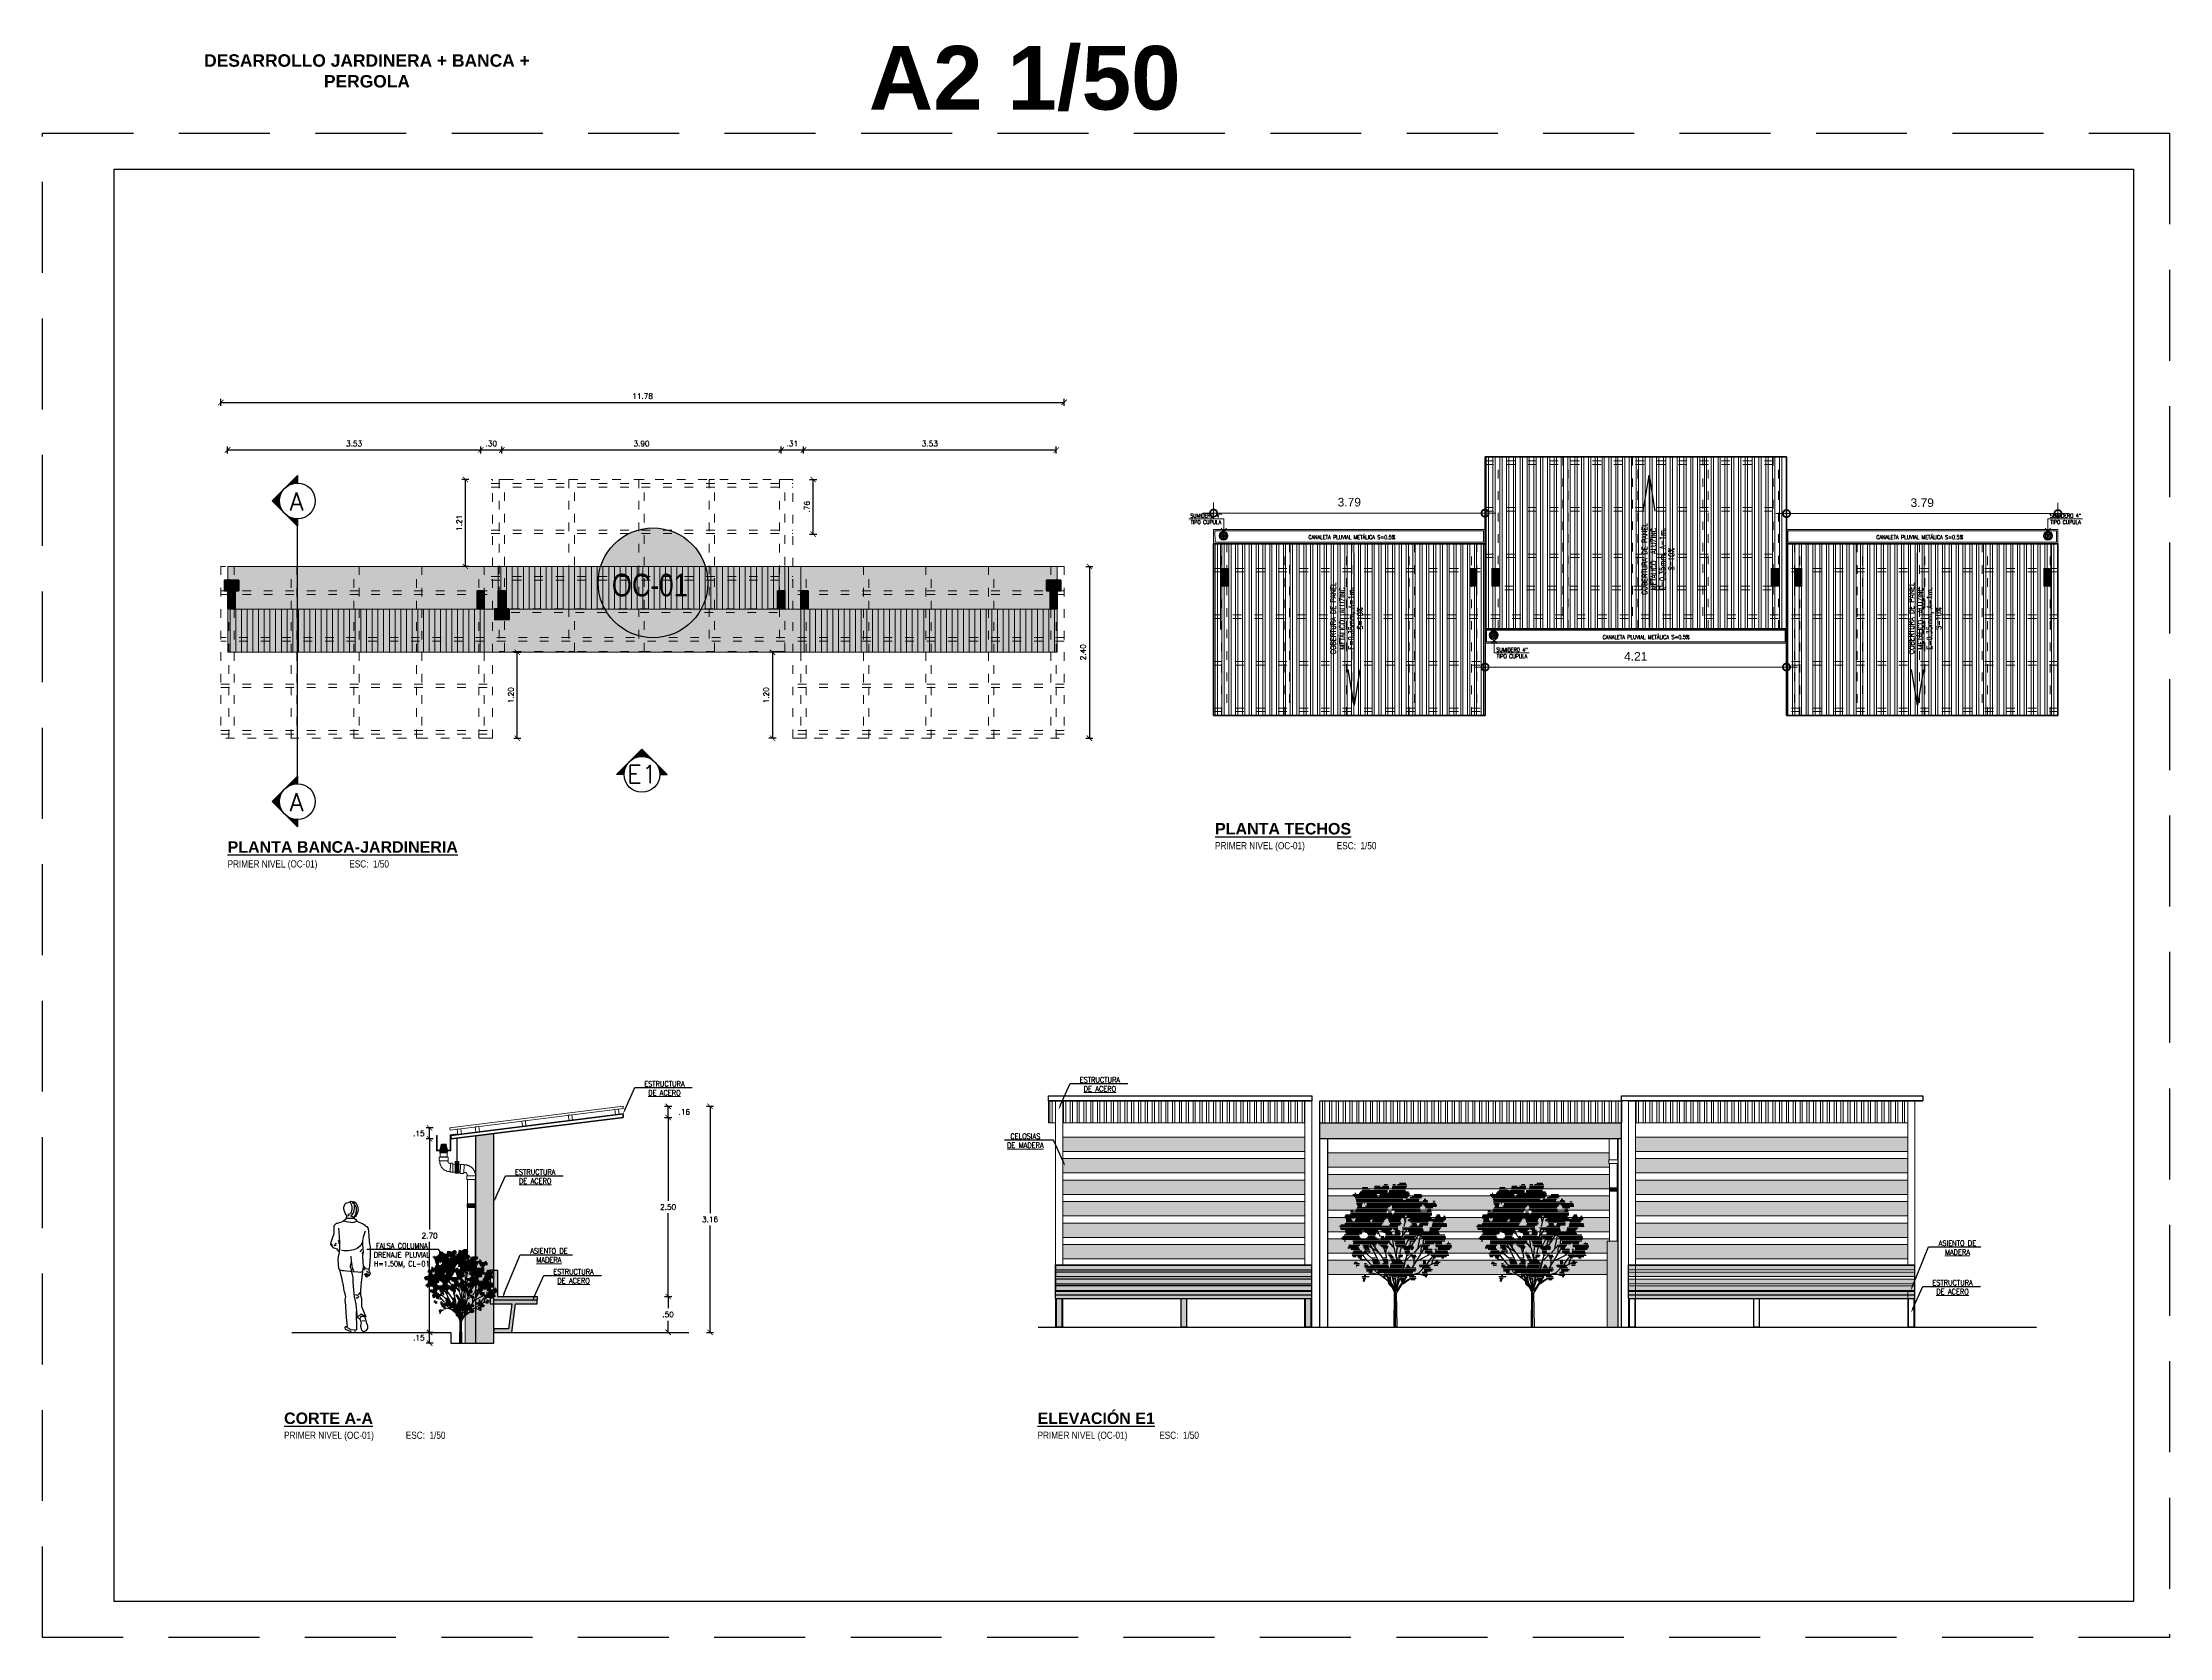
# Model space of a CAD drawing. Header units: millimetres. Extents: x 1.3 to 31, y -9.1 to 13.1.
import ezdxf
from ezdxf import colors
from ezdxf.entities.mleader import LeaderData, LeaderLine
from ezdxf.math import Vec2, Vec3

# ---------------------------------------------------------------- set-up
doc = ezdxf.new("R2010")
doc.units = ezdxf.units.MM
for name, pattern in [('ACAD_ISO03W100', [30, 12, -18]), ('CENTER2', [1.125, 0.75, -0.125, 0.125, -0.125]), ('DASHED', [19.05, 12.7, -6.35])]:
    doc.linetypes.add(name, pattern=pattern)
doc.layers.get('Defpoints').update_dxf_attribs({"color": 6, "lineweight": 5})
for name, color, linetype, lineweight in [('.', 7, 'Continuous', 0), ('0_COTAS 1', 1, 'Continuous', 5), ('0_TEXTOS 1', 7, 'Continuous', 30), ('0_TEXTOS 2', 6, 'Continuous', 25), ('0_TEXTOS 4', 104, 'Continuous', 9), ('13.-ALE_PRESENTACION', 7, 'Continuous', 0), ('LCOTAS', 7, 'Continuous', 5), ('LEST 01', 253, 'Continuous', 9), ('LEST 02', 5, 'Continuous', 20), ('LEST 04', 7, 'Continuous', 40), ('LEST 08', 7, 'Continuous', 60), ('LMURO ALTO', 7, 'Continuous', 35), ('LPROYECCION', 7, 'ACAD_ISO03W100', 5), ('LROTULOS', 7, 'Continuous', 5), ('LTEXTO', 7, 'Continuous', 9), ('T. ACHURADO-0.5', 8, 'Continuous', 0)]:
    doc.layers.add(name, color=color, linetype=linetype, lineweight=lineweight)
doc.layers.add('LHATCH', color=254, linetype='Continuous', lineweight=5, true_color=0xcfcfcf)
doc.layers.add('manzanas', color=2, linetype='Continuous')
doc.layers.add('no se imprime', color=8, linetype='DASHED', plot=False)
doc.styles.add('50-NOTAS', font='romans.shx', dxfattribs={"height": 0.075})
doc.styles.add('ARIALNEG', font='arialbd.ttf')
doc.styles.add('Cota B', font='swissck.ttf')
doc.styles.add('COTAS', font='arial.ttf', dxfattribs={"width": 0.9})
doc.styles.add('GENERATED_STYLE_2', font='')
doc.styles.add('STYLE5', font='romans.shx', dxfattribs={"width": 0.8})
doc.styles.add('TIPO ROMANS', font='romans.shx')
doc.styles.add('TJ Eléctricas', font='swisse.ttf')
doc.styles.add('WMF-Arial0', font='arialbd.ttf')
doc.styles.get('GENERATED_STYLE_2').set_extended_font_data('Swis721 BlkEx BT', bold=True)
doc.dimstyles.new('C 1-50', dxfattribs={"dimscale": 0.5, "dimtxt": 0.15, "dimasz": 0.08, "dimexe": 0.08, "dimexo": 0.05, "dimgap": 0.02, "dimtad": 1, "dimzin": 4, "dimdsep": 46, "dimtxsty": 'COTAS', "dimblk": 'ARCHTICK', "dimcen": 0.09, "dimdle": 0.09, "dimclrd": 256, "dimclre": 252, "dimclrt": 7, "dimaunit": 1, "dimadec": 0, "dimazin": 0, "dimtfac": 1, "dimtix": 1, "dimtmove": 1, "dimatfit": 1, "dimldrblk": 'DOT', "dimfxl": 0.1, "dimfxlon": 1, "dimtolj": 1, "dimtzin": 0, "dimarcsym": 0})
doc.dimstyles.new('DIM-50-CORTE', dxfattribs={"dimscale": 0.05, "dimtxt": 0.075, "dimasz": 1.5, "dimexe": 1, "dimexo": 1, "dimgap": 1, "dimtad": 1, "dimtih": 1, "dimtoh": 1, "dimzin": 4, "dimdsep": 46, "dimtxsty": '50-NOTAS', "dimblk": 'ARCHTICK', "dimcen": 25, "dimclrd": 9, "dimclre": 9, "dimclrt": 7, "dimadec": 0, "dimazin": 0, "dimtfac": 1, "dimtmove": 2, "dimatfit": 3, "dimfxl": 1, "dimfxlon": 1, "dimtolj": 1, "dimtzin": 0, "dimarcsym": 0})
doc.dimstyles.new('DIM-50-PLANTA', dxfattribs={"dimscale": 0.05, "dimtxt": 0.075, "dimasz": 1.5, "dimexe": 1, "dimexo": 1, "dimgap": 1, "dimtad": 1, "dimzin": 4, "dimdsep": 46, "dimtxsty": '50-NOTAS', "dimblk": 'ARCHTICK', "dimcen": 25, "dimclrd": 9, "dimclre": 9, "dimclrt": 7, "dimadec": 0, "dimazin": 0, "dimtfac": 1, "dimtmove": 2, "dimatfit": 3, "dimfxl": 1, "dimfxlon": 1, "dimtolj": 1, "dimtzin": 0, "dimarcsym": 0})
doc.dimstyles.new('STYLE MIGUEL', dxfattribs={"dimtxt": 0.12, "dimasz": 0.2, "dimexe": 0.15, "dimexo": 0.15, "dimgap": 0.09, "dimtad": 1, "dimtih": 1, "dimtoh": 1, "dimzin": 4, "dimdsep": 46, "dimtxsty": 'TJ Eléctricas', "dimblk": 'DOTSMALL', "dimcen": 0.09, "dimdle": 0.15, "dimclrd": 7, "dimclre": 7, "dimclrt": 7, "dimadec": 0, "dimazin": 0, "dimtfac": 1, "dimtix": 1, "dimtofl": 0, "dimtmove": 2, "dimatfit": 1, "dimfxl": 1, "dimtolj": 1, "dimtzin": 0, "dimlwd": 9, "dimlwe": 15, "dimarcsym": 0})
pattern_1 = [(90, (-13.77386, 8.01683), (-0.09525, 0), []), (90, (-13.74211, 8.04858), (-0.09525, 0), [])]
pattern_2 = [(90, (-0.99305, 3.22575), (-0.079375, 0), [])]

# ---------------------------------------------------------------- blocks, each defined once
blk = doc.blocks.new('SA')
at = {"layer": '.', "true_color": 0xffffff}
h = blk.add_hatch(color=7, dxfattribs=at)
h.dxf.hatch_style = 1
h.paths.add_polyline_path([(776980.033, 9375206.026), (776979.978, 9375206.026), (776979.978, 9375206.076), (776980.033, 9375206.076), (776980.095, 9375206.076), (776980.098, 9375206.076), (776980.098, 9375206.026), (776980.095, 9375206.026)])
at = {"layer": 'LEST 01'}
for p, q in [((776980.09, 9375206.051), (776980.09, 9375206.059)), ((776980.09, 9375206.059), (776980.095, 9375206.059)), ((776980.09, 9375206.044), (776980.09, 9375206.051)), ((776980.095, 9375206.051), (776980.09, 9375206.051)), ((776980.09, 9375206.044), (776980.095, 9375206.044)), ((776980.095, 9375206.076), (776980.095, 9375206.026))]:
    blk.add_line(p, q, dxfattribs=at)
blk.add_lwpolyline([(776980.033, 9375206.026), (776979.978, 9375206.026), (776979.978, 9375206.076), (776980.033, 9375206.076), (776980.095, 9375206.076), (776980.098, 9375206.076), (776980.098, 9375206.026), (776980.095, 9375206.026)], close=True, dxfattribs=at)
blk = doc.blocks.new('ssasasa')
at = {"layer": '.', "true_color": 0xffffff}
h = blk.add_hatch(color=7, dxfattribs=at)
h.dxf.hatch_style = 1
h.paths.add_polyline_path([(776978.678, 9375211.051), (776978.67, 9375211.055), (776978.663, 9375211.051), (776978.663, 9375211.042), (776978.67, 9375211.038), (776978.678, 9375211.042)], flags=0)
h.paths.add_polyline_path([(776978.695, 9375211.059), (776978.645, 9375211.059), (776978.645, 9375211.009), (776978.695, 9375211.009)])
h.paths.add_polyline_path([(776978.67, 9375211.038), (776978.663, 9375211.042), (776978.663, 9375211.051), (776978.67, 9375211.055), (776978.678, 9375211.051), (776978.678, 9375211.042)], flags=16)
h.paths.add_polyline_path([(776978.695, 9375211.009), (776978.645, 9375211.009), (776978.645, 9375210.954), (776978.645, 9375210.898), (776978.695, 9375210.898), (776978.695, 9375210.954)])
at = {"layer": 'LEST 01'}
for p, q in [((776978.645, 9375211.009), (776978.645, 9375211.059)), ((776978.645, 9375211.059), (776978.695, 9375211.059)), ((776978.645, 9375210.954), (776978.645, 9375211.009)), ((776978.645, 9375211.009), (776978.695, 9375211.009)), ((776978.67, 9375211.055), (776978.663, 9375211.051)), ((776978.663, 9375211.051), (776978.663, 9375211.042)), ((776978.663, 9375211.042), (776978.67, 9375211.038)), ((776978.678, 9375211.051), (776978.67, 9375211.055)), ((776978.67, 9375211.038), (776978.678, 9375211.042)), ((776978.678, 9375211.042), (776978.678, 9375211.051)), ((776978.695, 9375211.059), (776978.695, 9375211.009)), ((776978.695, 9375211.009), (776978.695, 9375210.954)), ((776978.645, 9375210.898), (776978.645, 9375210.954)), ((776978.645, 9375210.898), (776978.695, 9375210.898)), ((776978.695, 9375210.954), (776978.695, 9375210.898))]:
    blk.add_line(p, q, dxfattribs=at)
blk = doc.blocks.new('A$C40953E32')
for p, q in [((0.189, 1.76), (0.194, 1.784)), ((0.194, 1.784), (0.202, 1.796)), ((0.202, 1.796), (0.209, 1.802)), ((0.209, 1.802), (0.225, 1.809)), ((0.225, 1.809), (0.247, 1.815)), ((0.247, 1.815), (0.285, 1.83)), ((0.267, 1.826), (0.287, 1.788)), ((0.285, 1.83), (0.299, 1.827)), ((0.287, 1.788), (0.295, 1.755)), ((0.299, 1.827), (0.33, 1.823)), ((0.3, 1.811), (0.339, 1.774)), ((0.327, 1.812), (0.314, 1.829)), ((0.331, 1.78), (0.327, 1.812)), ((0.33, 1.823), (0.348, 1.807)), ((0.348, 1.807), (0.364, 1.78)), ((0.048, 1.491), (0.08, 1.526)), ((0.049, 1.441), (0.048, 1.491)), ((0.08, 1.526), (0.093, 1.527)), ((0.093, 1.527), (0.121, 1.534)), ((0.121, 1.534), (0.139, 1.54)), ((0.139, 1.54), (0.166, 1.55)), ((0.166, 1.55), (0.187, 1.565)), ((0.183, 1.717), (0.184, 1.739)), ((0.187, 1.706), (0.183, 1.717)), ((0.183, 1.559), (0.216, 1.546)), ((0.184, 1.739), (0.189, 1.76)), ((0.201, 1.666), (0.187, 1.706)), ((0.187, 1.565), (0.208, 1.582)), ((0.215, 1.64), (0.201, 1.666)), ((0.208, 1.582), (0.223, 1.603)), ((0.223, 1.623), (0.215, 1.64)), ((0.216, 1.546), (0.306, 1.536)), ((0.223, 1.603), (0.223, 1.623)), ((0.228, 1.592), (0.229, 1.596)), ((0.229, 1.596), (0.32, 1.594)), ((0.274, 1.657), (0.239, 1.644)), ((0.239, 1.628), (0.246, 1.63)), ((0.246, 1.63), (0.258, 1.641)), ((0.258, 1.641), (0.258, 1.644)), ((0.285, 1.679), (0.274, 1.657)), ((0.281, 1.616), (0.3, 1.639)), ((0.292, 1.722), (0.285, 1.679)), ((0.295, 1.755), (0.292, 1.722)), ((0.3, 1.639), (0.316, 1.671)), ((0.303, 1.607), (0.302, 1.621)), ((0.313, 1.616), (0.303, 1.607)), ((0.306, 1.536), (0.365, 1.555)), ((0.317, 1.599), (0.313, 1.616)), ((0.316, 1.671), (0.325, 1.702)), ((0.335, 1.627), (0.317, 1.599)), ((0.323, 1.606), (0.317, 1.6)), ((0.317, 1.6), (0.331, 1.589)), ((0.344, 1.62), (0.323, 1.606)), ((0.325, 1.702), (0.333, 1.745)), ((0.333, 1.745), (0.331, 1.78)), ((0.331, 1.589), (0.343, 1.581)), ((0.349, 1.665), (0.335, 1.627)), ((0.339, 1.774), (0.353, 1.743)), ((0.343, 1.581), (0.353, 1.566)), ((0.354, 1.632), (0.344, 1.62)), ((0.356, 1.704), (0.349, 1.665)), ((0.353, 1.743), (0.356, 1.704)), ((0.353, 1.566), (0.374, 1.547)), ((0.369, 1.665), (0.354, 1.632)), ((0.364, 1.78), (0.371, 1.763)), ((0.379, 1.691), (0.369, 1.665)), ((0.371, 1.763), (0.38, 1.732)), ((0.374, 1.547), (0.404, 1.533)), ((0.381, 1.708), (0.379, 1.691)), ((0.38, 1.732), (0.381, 1.708)), ((0.404, 1.533), (0.442, 1.518)), ((0.442, 1.518), (0.472, 1.503)), ((0.472, 1.503), (0.482, 1.486)), ((0.482, 1.486), (0.502, 1.477)), ((0, 1.225), (0.006, 1.26)), ((0.019, 1.203), (0, 1.225)), ((0.025, 1.212), (0.001, 1.245)), ((0.006, 1.26), (0.027, 1.328)), ((0.044, 1.178), (0.019, 1.203)), ((0.027, 1.328), (0.046, 1.382)), ((0.045, 1.207), (0.079, 1.245)), ((0.073, 1.214), (0.045, 1.207)), ((0.046, 1.382), (0.049, 1.441)), ((0.101, 1.288), (0.111, 1.266)), ((0.119, 1.4), (0.111, 1.457)), ((0.111, 1.266), (0.113, 1.236)), ((0.121, 1.333), (0.119, 1.4)), ((0.128, 1.256), (0.121, 1.333)), ((0.126, 1.174), (0.128, 1.256)), ((0.419, 1.215), (0.369, 1.173)), ((0.442, 1.263), (0.419, 1.215)), ((0.446, 1.28), (0.459, 1.335)), ((0.449, 1.223), (0.446, 1.28)), ((0.452, 1.174), (0.449, 1.223)), ((0.459, 1.335), (0.483, 1.42)), ((0.502, 1.477), (0.524, 1.45)), ((0.524, 1.45), (0.529, 1.402)), ((0.529, 1.402), (0.532, 1.349)), ((0.532, 1.349), (0.536, 1.268)), ((0.536, 1.268), (0.54, 1.235)), ((0.54, 1.235), (0.551, 1.2)), ((0.551, 1.2), (0.552, 1.155)), ((0.064, 1.172), (0.044, 1.178)), ((0.088, 1.162), (0.064, 1.172)), ((0.118, 1.128), (0.088, 1.162)), ((0.101, 1.018), (0.107, 1.057)), ((0.112, 0.885), (0.101, 1.018)), ((0.107, 1.057), (0.121, 1.113)), ((0.121, 1.113), (0.126, 1.174)), ((0.189, 1.139), (0.149, 1.142)), ((0.244, 1.137), (0.189, 1.139)), ((0.322, 1.154), (0.244, 1.137)), ((0.275, 0.931), (0.28, 0.95)), ((0.277, 0.908), (0.275, 0.931)), ((0.291, 0.88), (0.277, 0.908)), ((0.28, 0.95), (0.288, 0.98)), ((0.288, 0.98), (0.286, 1.065)), ((0.288, 0.98), (0.295, 0.923)), ((0.295, 0.923), (0.302, 0.887)), ((0.369, 1.173), (0.322, 1.154)), ((0.432, 1.159), (0.407, 1.126)), ((0.452, 1.121), (0.433, 1.1)), ((0.453, 0.917), (0.448, 0.886)), ((0.449, 1.068), (0.456, 1.12)), ((0.451, 0.987), (0.449, 1.068)), ((0.457, 0.922), (0.451, 0.987)), ((0.456, 1.12), (0.452, 1.174)), ((0.458, 0.919), (0.453, 0.917)), ((0.472, 0.91), (0.458, 0.919)), ((0.472, 0.895), (0.465, 0.882)), ((0.49, 0.889), (0.472, 0.91)), ((0.544, 0.987), (0.538, 0.886)), ((0.55, 1.07), (0.544, 0.987)), ((0.552, 1.155), (0.55, 1.07)), ((0.126, 0.873), (0.112, 0.885)), ((0.14, 0.814), (0.126, 0.873)), ((0.126, 0.873), (0.166, 0.865)), ((0.16, 0.742), (0.14, 0.814)), ((0.166, 0.7), (0.16, 0.742)), ((0.166, 0.865), (0.186, 0.863)), ((0.174, 0.684), (0.166, 0.7)), ((0.184, 0.616), (0.174, 0.684)), ((0.185, 0.579), (0.184, 0.616)), ((0.186, 0.863), (0.224, 0.859)), ((0.224, 0.859), (0.271, 0.855)), ((0.271, 0.855), (0.292, 0.854)), ((0.292, 0.854), (0.291, 0.88)), ((0.291, 0.844), (0.31, 0.766)), ((0.302, 0.887), (0.315, 0.862)), ((0.31, 0.766), (0.308, 0.7)), ((0.308, 0.7), (0.315, 0.596)), ((0.315, 0.862), (0.309, 0.851)), ((0.309, 0.851), (0.378, 0.844)), ((0.31, 0.766), (0.31, 0.766)), ((0.315, 0.596), (0.325, 0.497)), ((0.378, 0.844), (0.415, 0.84)), ((0.419, 0.649), (0.414, 0.582)), ((0.415, 0.84), (0.442, 0.852)), ((0.424, 0.696), (0.419, 0.649)), ((0.433, 0.774), (0.424, 0.696)), ((0.441, 0.846), (0.433, 0.774)), ((0.448, 0.886), (0.441, 0.846)), ((0.442, 0.852), (0.449, 0.865)), ((0.465, 0.882), (0.455, 0.868)), ((0.483, 0.804), (0.468, 0.815)), ((0.49, 0.782), (0.483, 0.804)), ((0.484, 0.825), (0.508, 0.791)), ((0.515, 0.882), (0.49, 0.889)), ((0.506, 0.772), (0.49, 0.782)), ((0.495, 0.825), (0.525, 0.802)), ((0.497, 0.858), (0.53, 0.827)), ((0.513, 0.774), (0.506, 0.772)), ((0.518, 0.786), (0.513, 0.774)), ((0.531, 0.88), (0.515, 0.882)), ((0.529, 0.788), (0.518, 0.786)), ((0.536, 0.791), (0.529, 0.788)), ((0.538, 0.886), (0.531, 0.88)), ((0.533, 0.879), (0.532, 0.863)), ((0.532, 0.863), (0.55, 0.827)), ((0.537, 0.801), (0.536, 0.791)), ((0.538, 0.809), (0.537, 0.801)), ((0.546, 0.812), (0.538, 0.809)), ((0.551, 0.814), (0.546, 0.812)), ((0.55, 0.827), (0.551, 0.814)), ((0.203, 0.538), (0.185, 0.579)), ((0.202, 0.461), (0.211, 0.496)), ((0.203, 0.434), (0.202, 0.461)), ((0.211, 0.496), (0.203, 0.538)), ((0.203, 0.434), (0.217, 0.206)), ((0.325, 0.497), (0.34, 0.436)), ((0.34, 0.531), (0.356, 0.526)), ((0.34, 0.436), (0.35, 0.395)), ((0.35, 0.395), (0.367, 0.21)), ((0.354, 0.486), (0.362, 0.477)), ((0.356, 0.526), (0.375, 0.52)), ((0.362, 0.477), (0.381, 0.486)), ((0.375, 0.52), (0.392, 0.531)), ((0.381, 0.486), (0.393, 0.512)), ((0.392, 0.531), (0.412, 0.563)), ((0.414, 0.582), (0.416, 0.522)), ((0.416, 0.522), (0.428, 0.475)), ((0.428, 0.475), (0.429, 0.426)), ((0.429, 0.426), (0.428, 0.361)), ((0.428, 0.361), (0.49, 0.217)), ((0.199, 0.078), (0.197, 0.065)), ((0.197, 0.065), (0.201, 0.045)), ((0.229, 0.08), (0.199, 0.078)), ((0.201, 0.045), (0.208, 0.038)), ((0.208, 0.038), (0.276, 0.016)), ((0.214, 0.079), (0.282, 0.039)), ((0.217, 0.206), (0.229, 0.08)), ((0.276, 0.016), (0.282, 0.005)), ((0.282, 0.039), (0.363, 0.035)), ((0.282, 0.005), (0.33, 0)), ((0.33, 0), (0.344, 0.028)), ((0.363, 0.035), (0.359, 0.292)), ((0.367, 0.21), (0.426, 0.257)), ((0.367, 0.207), (0.403, 0.193)), ((0.408, 0.188), (0.41, 0.201)), ((0.414, 0.174), (0.408, 0.188)), ((0.41, 0.201), (0.419, 0.212)), ((0.418, 0.158), (0.414, 0.174)), ((0.419, 0.212), (0.43, 0.227)), ((0.426, 0.144), (0.42, 0.161)), ((0.42, 0.081), (0.422, 0.105)), ((0.427, 0.051), (0.42, 0.081)), ((0.422, 0.105), (0.429, 0.124)), ((0.426, 0.257), (0.49, 0.217)), ((0.429, 0.124), (0.426, 0.144)), ((0.433, 0.033), (0.427, 0.051)), ((0.43, 0.227), (0.453, 0.227)), ((0.457, 0.009), (0.433, 0.033)), ((0.434, 0.159), (0.476, 0.167)), ((0.453, 0.227), (0.463, 0.226)), ((0.488, 0.02), (0.457, 0.009)), ((0.463, 0.226), (0.473, 0.218)), ((0.473, 0.218), (0.477, 0.21)), ((0.477, 0.21), (0.484, 0.183)), ((0.484, 0.183), (0.489, 0.161)), ((0.511, 0.054), (0.488, 0.02)), ((0.489, 0.161), (0.499, 0.128)), ((0.499, 0.128), (0.514, 0.097)), ((0.514, 0.097), (0.511, 0.054))]:
    blk.add_line(p, q)
blk = doc.blocks.new('DJHDTYSJSTD')
at = {"color": 97, "true_color": 0x279b30}
for p, q in [((63.28, 13.816), (63.405, 13.816)), ((63.286, 13.839), (63.37, 13.839)), ((63.137, 13.728), (63.509, 13.728)), ((63.156, 13.705), (63.523, 13.705)), ((63.169, 13.75), (63.181, 13.75)), ((63.187, 13.506), (63.673, 13.506)), ((63.274, 13.794), (63.434, 13.794)), ((63.35, 13.617), (64.296, 13.617)), ((63.352, 13.572), (64.205, 13.572)), ((63.742, 13.55), (64.192, 13.55)), ((63.745, 13.528), (64.171, 13.528)), ((64.223, 13.639), (64.288, 13.639)), ((64.23, 13.572), (64.434, 13.572)), ((64.251, 13.55), (64.43, 13.55)), ((64.258, 13.528), (64.372, 13.528)), ((64.37, 13.617), (64.406, 13.617)), ((64.389, 13.639), (64.392, 13.639)), ((63.024, 13.417), (64.355, 13.417)), ((63.032, 13.306), (63.415, 13.306)), ((63.763, 13.439), (64.356, 13.439)), ((63.987, 13.328), (64.551, 13.328)), ((63.998, 13.35), (64.574, 13.35)), ((64.362, 13.261), (64.587, 13.261)), ((64.367, 13.283), (64.583, 13.283)), ((64.371, 13.306), (64.533, 13.306)), ((64.406, 13.372), (64.505, 13.372)), ((64.416, 13.395), (64.491, 13.395)), ((64.432, 13.417), (64.478, 13.417)), ((64.512, 13.372), (64.574, 13.372)), ((64.537, 13.395), (64.561, 13.395))]:
    blk.add_line(p, q, dxfattribs=at)
at = {"color": 84, "true_color": 0x2aaf18}
for p, q in [((63.466, 13.816), (63.686, 13.816)), ((63.47, 13.839), (63.692, 13.839)), ((63.473, 13.861), (63.556, 13.861)), ((63.593, 13.861), (63.692, 13.861)), ((63.621, 13.883), (63.674, 13.883)), ((63.736, 13.816), (63.946, 13.816)), ((63.746, 13.839), (63.962, 13.839)), ((63.749, 13.861), (63.97, 13.861)), ((63.752, 13.883), (63.796, 13.883)), ((63.825, 13.883), (63.964, 13.883)), ((63.859, 13.905), (63.954, 13.905)), ((63.103, 13.483), (63.137, 13.483)), ((63.171, 13.683), (63.943, 13.683)), ((63.183, 13.661), (63.909, 13.661)), ((63.188, 13.639), (63.909, 13.639)), ((63.204, 13.572), (63.275, 13.572)), ((63.232, 13.75), (64.009, 13.75)), ((63.248, 13.772), (63.67, 13.772)), ((63.333, 13.55), (63.705, 13.55)), ((63.353, 13.594), (64.42, 13.594)), ((63.442, 13.794), (63.67, 13.794)), ((63.542, 13.705), (63.996, 13.705)), ((63.553, 13.728), (64.009, 13.728)), ((63.693, 13.772), (63.995, 13.772)), ((63.695, 13.794), (63.949, 13.794)), ((63.737, 13.506), (64.175, 13.506)), ((63.951, 13.683), (63.983, 13.683)), ((63.955, 13.661), (64.162, 13.661)), ((64.02, 13.683), (64.195, 13.683)), ((64.051, 13.705), (64.21, 13.705)), ((64.082, 13.728), (64.195, 13.728)), ((64.238, 13.661), (64.263, 13.661)), ((62.927, 13.239), (63.829, 13.239)), ((63.013, 13.395), (63.941, 13.395)), ((63.014, 13.283), (63.594, 13.283)), ((63.015, 13.372), (63.116, 13.372)), ((63.097, 13.439), (63.744, 13.439)), ((63.1, 13.461), (63.656, 13.461)), ((63.183, 13.372), (63.89, 13.372)), ((63.427, 13.306), (63.608, 13.306)), ((63.779, 13.461), (64.184, 13.461)), ((64.355, 13.239), (64.591, 13.239)), ((63.001, 13.017), (63.024, 13.017)), ((63.291, 12.95), (63.387, 12.95)), ((64.239, 13.039), (64.564, 13.039)), ((64.249, 12.862), (64.363, 12.862))]:
    blk.add_line(p, q, dxfattribs=at)
at = {"color": 97, "true_color": 0x25742c}
for p, q in [((63.181, 13.483), (63.665, 13.483)), ((63.191, 13.617), (63.349, 13.617)), ((63.194, 13.594), (63.283, 13.594)), ((63.202, 13.528), (63.683, 13.528)), ((63.214, 13.55), (63.273, 13.55)), ((63.31, 13.594), (63.318, 13.594)), ((63.785, 13.483), (64.18, 13.483)), ((63.913, 13.639), (64.156, 13.639)), ((64.266, 13.506), (64.267, 13.506)), ((64.286, 13.483), (64.346, 13.483)), ((64.293, 13.506), (64.34, 13.506)), ((62.938, 13.217), (63.831, 13.217)), ((62.95, 13.261), (63.581, 13.261)), ((63.015, 13.172), (63.287, 13.172)), ((63.035, 13.35), (63.116, 13.35)), ((63.035, 13.328), (63.126, 13.328)), ((63.133, 13.372), (63.154, 13.372)), ((63.173, 13.328), (63.399, 13.328)), ((63.179, 13.35), (63.422, 13.35)), ((63.3, 13.172), (63.524, 13.172)), ((63.442, 13.35), (63.635, 13.35)), ((63.442, 13.328), (63.622, 13.328)), ((63.578, 13.172), (63.718, 13.172)), ((63.683, 13.461), (63.733, 13.461)), ((63.686, 13.35), (63.88, 13.35)), ((63.689, 13.328), (63.869, 13.328)), ((63.695, 13.306), (63.878, 13.306)), ((63.701, 13.261), (63.866, 13.261)), ((63.712, 13.283), (63.888, 13.283)), ((63.764, 13.195), (63.833, 13.195)), ((63.789, 13.172), (63.855, 13.172)), ((63.927, 13.195), (64.221, 13.195)), ((63.969, 13.395), (64.336, 13.395)), ((64.016, 13.239), (64.22, 13.239)), ((64.024, 13.372), (64.35, 13.372)), ((64.029, 13.306), (64.298, 13.306)), ((64.047, 13.283), (64.12, 13.283)), ((64.047, 13.261), (64.123, 13.261)), ((64.162, 13.261), (64.296, 13.261)), ((64.173, 13.283), (64.301, 13.283)), ((64.186, 13.461), (64.351, 13.461)), ((64.319, 13.172), (64.458, 13.172)), ((64.324, 13.195), (64.478, 13.195)), ((64.327, 13.217), (64.499, 13.217)), ((64.551, 13.217), (64.551, 13.217)), ((62.977, 13.039), (63.545, 13.039)), ((62.983, 13.084), (63.237, 13.084)), ((63.023, 13.15), (63.281, 13.15)), ((63.025, 13.128), (63.276, 13.128)), ((63.068, 12.928), (63.225, 12.928)), ((63.076, 12.95), (63.242, 12.95)), ((63.108, 12.884), (63.242, 12.884)), ((63.136, 12.839), (63.358, 12.839)), ((63.14, 12.973), (63.514, 12.973)), ((63.299, 12.928), (63.377, 12.928)), ((63.3, 12.906), (63.385, 12.906)), ((63.312, 12.862), (63.405, 12.862)), ((63.322, 12.884), (63.392, 12.884)), ((63.348, 13.061), (63.506, 13.061)), ((63.358, 13.128), (63.491, 13.128)), ((63.37, 13.084), (63.479, 13.084)), ((63.371, 13.106), (63.485, 13.106)), ((63.38, 12.839), (63.406, 12.839)), ((63.5, 12.95), (63.501, 12.95)), ((63.528, 12.973), (63.677, 12.973)), ((63.561, 13.039), (63.944, 13.039)), ((63.568, 13.061), (63.949, 13.061)), ((63.575, 13.084), (63.615, 13.084)), ((63.578, 12.928), (63.683, 12.928)), ((63.607, 12.906), (63.675, 12.906)), ((63.61, 13.15), (63.74, 13.15)), ((63.634, 13.084), (63.899, 13.084)), ((63.641, 13.128), (63.741, 13.128)), ((63.688, 12.839), (63.698, 12.839)), ((63.776, 13.017), (63.938, 13.017)), ((63.785, 13.128), (63.871, 13.128)), ((63.789, 13.15), (63.868, 13.15)), ((63.792, 12.973), (63.937, 12.973)), ((63.826, 12.906), (63.829, 12.906)), ((63.904, 12.906), (64.076, 12.906)), ((63.921, 13.084), (64.109, 13.084)), ((63.934, 13.106), (64.556, 13.106)), ((63.956, 13.061), (64.091, 13.061)), ((63.984, 13.039), (64.094, 13.039)), ((63.996, 12.95), (64.058, 12.95)), ((64.008, 13.128), (64.476, 13.128)), ((64.011, 12.973), (64.031, 12.973)), ((64.012, 13.017), (64.097, 13.017)), ((64.037, 12.884), (64.064, 12.884)), ((64.189, 12.95), (64.324, 12.95)), ((64.192, 13.084), (64.566, 13.084)), ((64.196, 12.928), (64.306, 12.928)), ((64.199, 13.061), (64.572, 13.061)), ((64.244, 12.884), (64.363, 12.884)), ((64.248, 13.017), (64.556, 13.017)), ((64.252, 12.995), (64.512, 12.995)), ((64.255, 12.839), (64.367, 12.839)), ((64.404, 12.884), (64.428, 12.884)), ((64.406, 12.862), (64.601, 12.862)), ((64.408, 12.839), (64.606, 12.839)), ((64.411, 12.973), (64.511, 12.973)), ((64.415, 12.95), (64.659, 12.95)), ((64.418, 12.928), (64.664, 12.928)), ((64.45, 12.884), (64.637, 12.884)), ((64.588, 12.973), (64.647, 12.973)), ((64.61, 12.995), (64.619, 12.995)), ((63.127, 12.795), (63.306, 12.795)), ((63.135, 12.773), (63.186, 12.773)), ((63.209, 12.773), (63.277, 12.773)), ((63.221, 12.75), (63.267, 12.75)), ((63.314, 12.662), (63.345, 12.662)), ((63.434, 12.75), (63.486, 12.75)), ((63.434, 12.728), (63.51, 12.728)), ((63.437, 12.706), (63.517, 12.706)), ((63.494, 12.541), (63.478, 12.553)), ((63.596, 12.728), (63.676, 12.728)), ((63.604, 12.75), (63.66, 12.75)), ((63.607, 12.706), (63.683, 12.706)), ((63.614, 12.684), (63.684, 12.684)), ((63.675, 12.817), (63.73, 12.817)), ((63.688, 12.795), (63.745, 12.795)), ((63.701, 12.773), (63.759, 12.773)), ((63.712, 12.75), (63.773, 12.75)), ((63.723, 12.728), (63.788, 12.728)), ((63.807, 12.779), (63.818, 12.742)), ((63.82, 12.728), (63.865, 12.728)), ((63.831, 12.75), (63.865, 12.75)), ((63.839, 12.795), (63.909, 12.795)), ((63.839, 12.773), (63.903, 12.773)), ((63.866, 12.817), (63.879, 12.817)), ((63.945, 12.595), (64.035, 12.595)), ((63.946, 12.817), (64.062, 12.817)), ((63.96, 12.795), (63.994, 12.795)), ((63.963, 12.617), (64.015, 12.617)), ((63.972, 12.639), (64.002, 12.639)), ((64.017, 12.795), (64.107, 12.795)), ((64.043, 12.773), (64.119, 12.773)), ((64.058, 12.75), (64.098, 12.75)), ((64.067, 12.595), (64.11, 12.595)), ((64.287, 12.817), (64.613, 12.817)), ((64.357, 12.773), (64.584, 12.773)), ((64.372, 12.75), (64.411, 12.75)), ((64.506, 12.75), (64.544, 12.75)), ((63.691, 12.484), (63.734, 12.484)), ((64.004, 12.462), (64.111, 12.462)), ((64.024, 12.44), (64.117, 12.44)), ((64.039, 12.417), (64.099, 12.417))]:
    blk.add_line(p, q, dxfattribs=at)
at = {"color": 99, "true_color": 0x1a511e}
for p, q in [((62.949, 13.195), (63.74, 13.195)), ((63.9, 13.217), (64.215, 13.217)), ((63.992, 13.172), (64.227, 13.172)), ((62.962, 13.061), (63.252, 13.061)), ((63.004, 13.106), (63.234, 13.106)), ((63.06, 12.906), (63.228, 12.906)), ((63.136, 13.017), (63.712, 13.017)), ((63.146, 12.995), (63.694, 12.995)), ((63.147, 12.862), (63.276, 12.862)), ((63.329, 13.15), (63.485, 13.15)), ((63.552, 12.95), (63.666, 12.95)), ((63.648, 13.106), (63.867, 13.106)), ((63.814, 12.719), (63.778, 12.895)), ((63.794, 12.995), (63.937, 12.995)), ((63.796, 12.95), (63.96, 12.95)), ((63.811, 12.928), (64.071, 12.928)), ((63.93, 12.884), (64.024, 12.884)), ((63.941, 12.862), (64.017, 12.862)), ((63.941, 12.839), (64.01, 12.839)), ((64.014, 13.15), (64.467, 13.15)), ((64.214, 12.973), (64.393, 12.973)), ((64.224, 12.906), (64.295, 12.906)), ((64.455, 12.906), (64.653, 12.906)), ((63.118, 12.817), (63.35, 12.817)), ((63.153, 12.662), (63.238, 12.662)), ((63.162, 12.684), (63.2, 12.684)), ((63.185, 12.639), (63.234, 12.639)), ((63.193, 12.617), (63.197, 12.617)), ((63.314, 12.639), (63.372, 12.639)), ((63.316, 12.617), (63.388, 12.617)), ((63.333, 12.595), (63.906, 12.595)), ((63.345, 12.573), (64.116, 12.573)), ((63.345, 12.551), (63.437, 12.551)), ((63.385, 12.528), (63.436, 12.528)), ((63.385, 12.506), (63.444, 12.506)), ((63.394, 12.617), (63.694, 12.617)), ((63.408, 12.639), (63.684, 12.639)), ((63.445, 12.684), (63.524, 12.684)), ((63.45, 12.662), (63.55, 12.662)), ((63.496, 12.528), (64.062, 12.528)), ((63.521, 12.551), (64.103, 12.551)), ((63.594, 12.662), (63.684, 12.662)), ((63.616, 12.506), (63.66, 12.506)), ((63.67, 12.506), (64.062, 12.506)), ((63.712, 12.617), (63.897, 12.617)), ((63.715, 12.639), (63.908, 12.639)), ((63.723, 12.662), (63.917, 12.662)), ((63.734, 12.706), (63.807, 12.706)), ((63.745, 12.684), (63.913, 12.684)), ((63.808, 12.706), (63.891, 12.706)), ((64.163, 12.639), (64.262, 12.639)), ((64.168, 12.617), (64.321, 12.617)), ((64.209, 12.595), (64.341, 12.595)), ((64.209, 12.528), (64.282, 12.528)), ((64.209, 12.506), (64.288, 12.506)), ((64.218, 12.662), (64.264, 12.662)), ((64.222, 12.706), (64.26, 12.706)), ((64.222, 12.684), (64.265, 12.684)), ((64.236, 12.573), (64.366, 12.573)), ((64.24, 12.551), (64.344, 12.551)), ((64.266, 12.639), (64.315, 12.639)), ((64.341, 12.795), (64.621, 12.795)), ((64.394, 12.662), (64.465, 12.662)), ((64.394, 12.639), (64.451, 12.639)), ((64.402, 12.684), (64.483, 12.684)), ((64.417, 12.706), (64.449, 12.706)), ((63.274, 12.462), (63.387, 12.462)), ((63.285, 12.44), (63.338, 12.44)), ((63.289, 12.395), (63.319, 12.395)), ((63.293, 12.417), (63.325, 12.417)), ((63.313, 12.484), (63.334, 12.484)), ((63.606, 12.462), (63.642, 12.462)), ((63.611, 12.484), (63.64, 12.484)), ((63.751, 12.484), (64.085, 12.484)), ((63.753, 12.462), (63.823, 12.462)), ((63.756, 12.44), (63.801, 12.44)), ((63.769, 12.417), (63.779, 12.417)), ((63.851, 12.462), (63.961, 12.462)), ((63.859, 12.44), (63.935, 12.44)), ((63.865, 12.417), (63.931, 12.417)), ((63.876, 12.395), (63.91, 12.395)), ((64.216, 12.484), (64.292, 12.484)), ((64.249, 12.462), (64.278, 12.462))]:
    blk.add_line(p, q, dxfattribs=at)
at = {"color": 47, "true_color": 0x8d6a35}
for p, q in [((63.564, 13.078), (63.523, 13.159)), ((63.905, 13.103), (63.92, 13.195)), ((63.95, 13.296), (63.925, 13.393)), ((63.483, 12.91), (63.479, 12.962)), ((63.663, 12.752), (63.622, 12.901)), ((63.695, 12.994), (63.768, 12.916)), ((63.862, 12.813), (63.887, 12.92)), ((63.951, 12.95), (63.995, 13.029)), ((64.027, 12.976), (64.036, 13.016)), ((64.052, 12.955), (64.151, 13.102)), ((64.185, 12.804), (64.197, 12.92)), ((64.224, 12.971), (64.231, 13.045)), ((63.412, 12.651), (63.296, 12.781)), ((63.431, 12.743), (63.352, 12.813)), ((63.577, 12.478), (63.446, 12.512)), ((63.59, 12.464), (63.517, 12.522)), ((63.656, 12.496), (63.711, 12.403)), ((64.069, 12.494), (64.155, 12.522)), ((64.082, 12.641), (64.084, 12.744)), ((64.133, 12.513), (64.204, 12.487)), ((64.155, 12.522), (64.222, 12.585)), ((64.28, 12.651), (64.356, 12.758)), ((64.316, 12.634), (64.4, 12.674)), ((64.356, 12.651), (64.378, 12.736)), ((63.684, 12.389), (63.59, 12.464)), ((63.688, 12.393), (63.627, 12.446)), ((63.697, 12.34), (63.684, 12.389)), ((63.7, 12.35), (63.688, 12.393)), ((63.75, 12.29), (63.697, 12.34)), ((63.748, 12.306), (63.7, 12.35)), ((63.709, 12.473), (63.725, 12.368)), ((63.711, 12.403), (63.711, 12.478)), ((63.725, 12.368), (63.789, 12.263)), ((63.786, 12.211), (63.75, 12.29)), ((63.777, 11.682), (63.781, 12.211)), ((63.793, 12.318), (63.798, 12.432)), ((63.794, 11.685), (63.794, 12.233)), ((63.834, 12.466), (63.8, 12.288)), ((63.812, 12.206), (63.975, 12.469)), ((63.814, 12.252), (63.818, 12.243)), ((63.818, 12.243), (63.919, 12.398)), ((63.906, 12.349), (64.025, 12.434)), ((63.924, 12.38), (64.02, 12.432))]:
    blk.add_line(p, q, dxfattribs=at)
at = {"color": 49, "true_color": 0x594322}
for p, q in [((63.9, 13.083), (63.971, 13.179)), ((63.93, 13.235), (63.966, 13.383)), ((63.524, 12.843), (63.387, 12.926)), ((63.553, 12.657), (63.408, 12.957)), ((63.602, 12.743), (63.434, 12.976)), ((63.528, 13.123), (63.482, 13.144)), ((63.647, 12.825), (63.654, 12.902)), ((63.778, 12.895), (63.69, 12.989)), ((63.768, 12.916), (63.752, 13.035)), ((63.818, 12.904), (63.807, 12.779)), ((64.048, 12.586), (64.242, 12.9)), ((64.078, 12.82), (64.194, 12.955)), ((64.139, 12.891), (64.181, 13.092)), ((63.345, 12.718), (63.247, 12.732)), ((63.794, 12.233), (63.645, 12.496)), ((63.911, 12.587), (63.975, 12.792)), ((63.922, 12.584), (63.951, 12.707)), ((63.951, 12.707), (64.029, 12.783)), ((64.138, 12.713), (64.322, 12.803)), ((63.803, 12.243), (63.736, 12.484)), ((63.8, 12.288), (63.759, 12.428)), ((63.803, 12.243), (63.848, 12.48)), ((63.803, 12.243), (63.86, 12.425)), ((63.822, 11.685), (63.812, 12.206))]:
    blk.add_line(p, q, dxfattribs=at)
blk = doc.blocks.new('_ArchTick')
at = {"color": 0, "linetype": 'ByBlock', "const_width": 0.15}
blk.add_lwpolyline([(-0.5, -0.5), (0.5, 0.5)], dxfattribs=at)
blk = doc.blocks.new('*D28')
at = {"layer": '0_COTAS 1', "color": 9, "lineweight": -2, "transparency": 16777216}
for p, q in [((9.994, -4.38), (10.094, -4.38)), ((10.044, -4.38), (10.044, -4.542)), ((10.044, -4.88), (10.044, -4.717)), ((9.994, -4.88), (10.094, -4.88))]:
    blk.add_line(p, q, dxfattribs=at)
at = {"layer": 'Defpoints', "color": 0, "transparency": 16777216}
for p in [(9.849, -4.38), (10.044, -4.38), (9.865, -4.88)]:
    blk.add_point(p, dxfattribs=at)
at = {"layer": '0_COTAS 1', "color": 9, "lineweight": -2, "transparency": 16777216, "xscale": 0.075, "yscale": 0.075, "zscale": 0.075}
for p, rotation in [((10.044, -4.38), 90), ((10.044, -4.88), 270)]:
    blk.add_blockref('_ArchTick', p, dxfattribs=dict(at, rotation=rotation))
at = {"layer": '0_COTAS 1', "color": 7, "transparency": 16777216, "insert": (10.044, -4.63), "char_height": 0.075, "attachment_point": 5, "style": '50-NOTAS'}
blk.add_mtext('\\A1;.50', dxfattribs=at)
blk = doc.blocks.new('*D29')
at = {"layer": '0_COTAS 1', "color": 9, "lineweight": -2, "transparency": 16777216}
for p, q in [((9.994, -1.88), (10.094, -1.88)), ((10.044, -1.88), (10.044, -3.042)), ((10.044, -4.38), (10.044, -3.217)), ((9.994, -4.38), (10.094, -4.38))]:
    blk.add_line(p, q, dxfattribs=at)
at = {"layer": 'Defpoints', "color": 0, "transparency": 16777216}
for p in [(9.849, -1.88), (10.044, -1.88), (9.849, -4.38)]:
    blk.add_point(p, dxfattribs=at)
at = {"layer": '0_COTAS 1', "color": 9, "lineweight": -2, "transparency": 16777216, "xscale": 0.075, "yscale": 0.075, "zscale": 0.075}
for p, rotation in [((10.044, -1.88), 90), ((10.044, -4.38), 270)]:
    blk.add_blockref('_ArchTick', p, dxfattribs=dict(at, rotation=rotation))
at = {"layer": '0_COTAS 1', "color": 7, "transparency": 16777216, "insert": (10.044, -3.13), "char_height": 0.075, "attachment_point": 5, "style": '50-NOTAS'}
blk.add_mtext('\\A1;2.50', dxfattribs=at)
blk = doc.blocks.new('*D30')
at = {"layer": '0_COTAS 1', "color": 9, "lineweight": -2, "transparency": 16777216}
for p, q in [((9.994, -1.724), (10.094, -1.724)), ((10.044, -1.88), (10.044, -1.724)), ((9.994, -1.88), (10.094, -1.88))]:
    blk.add_line(p, q, dxfattribs=at)
at = {"layer": 'Defpoints', "color": 0, "transparency": 16777216}
for p in [(9.849, -1.724), (10.044, -1.724), (9.849, -1.88)]:
    blk.add_point(p, dxfattribs=at)
at = {"layer": '0_COTAS 1', "color": 9, "lineweight": -2, "transparency": 16777216, "xscale": 0.075, "yscale": 0.075, "zscale": 0.075}
for p, rotation in [((10.044, -1.724), 90), ((10.044, -1.88), 270)]:
    blk.add_blockref('_ArchTick', p, dxfattribs=dict(at, rotation=rotation))
at = {"layer": '0_COTAS 1', "color": 7, "transparency": 16777216, "insert": (10.269, -1.802), "char_height": 0.075, "attachment_point": 5, "style": '50-NOTAS'}
blk.add_mtext('\\A1;.16', dxfattribs=at)
blk = doc.blocks.new('*D31')
at = {"layer": '0_COTAS 1', "color": 9, "lineweight": -2, "transparency": 16777216}
for p, q in [((10.579, -1.724), (10.679, -1.724)), ((10.629, -1.724), (10.629, -3.214)), ((10.629, -4.88), (10.629, -3.389)), ((10.579, -4.88), (10.679, -4.88))]:
    blk.add_line(p, q, dxfattribs=at)
at = {"layer": 'Defpoints', "color": 0, "transparency": 16777216}
for p in [(9.849, -1.724), (9.416, -4.88), (10.629, -4.88)]:
    blk.add_point(p, dxfattribs=at)
at = {"layer": '0_COTAS 1', "color": 9, "lineweight": -2, "transparency": 16777216, "xscale": 0.075, "yscale": 0.075, "zscale": 0.075}
for p, rotation in [((10.629, -1.724), 90), ((10.629, -4.88), 270)]:
    blk.add_blockref('_ArchTick', p, dxfattribs=dict(at, rotation=rotation))
at = {"layer": '0_COTAS 1', "color": 7, "transparency": 16777216, "insert": (10.629, -3.302), "char_height": 0.075, "attachment_point": 5, "style": '50-NOTAS'}
blk.add_mtext('\\A1;3.16', dxfattribs=at)
blk = doc.blocks.new('*D32')
at = {"layer": '0_COTAS 1', "color": 9, "lineweight": -2, "transparency": 16777216}
for p, q in [((6.763, -4.88), (6.663, -4.88)), ((6.763, -5.03), (6.663, -5.03)), ((6.713, -5.03), (6.713, -4.88))]:
    blk.add_line(p, q, dxfattribs=at)
at = {"layer": 'Defpoints', "color": 0, "transparency": 16777216}
for p in [(6.713, -4.88), (7.009, -4.88), (7.009, -5.03)]:
    blk.add_point(p, dxfattribs=at)
at = {"layer": '0_COTAS 1', "color": 9, "lineweight": -2, "transparency": 16777216, "xscale": 0.075, "yscale": 0.075, "zscale": 0.075}
for p, rotation in [((6.713, -4.88), 90), ((6.713, -5.03), 270)]:
    blk.add_blockref('_ArchTick', p, dxfattribs=dict(at, rotation=rotation))
at = {"layer": '0_COTAS 1', "color": 7, "transparency": 16777216, "insert": (6.563, -4.955), "char_height": 0.075, "attachment_point": 5, "style": '50-NOTAS'}
blk.add_mtext('\\A1;.15', dxfattribs=at)
blk = doc.blocks.new('*D33')
at = {"layer": '0_COTAS 1', "color": 9, "lineweight": -2, "transparency": 16777216}
for p, q in [((6.763, -2.18), (6.663, -2.18)), ((6.713, -2.18), (6.713, -3.442)), ((6.713, -4.88), (6.713, -3.617)), ((6.763, -4.88), (6.663, -4.88))]:
    blk.add_line(p, q, dxfattribs=at)
at = {"layer": 'Defpoints', "color": 0, "transparency": 16777216}
for p in [(6.713, -2.18), (7.016, -2.18), (7.009, -4.88)]:
    blk.add_point(p, dxfattribs=at)
at = {"layer": '0_COTAS 1', "color": 9, "lineweight": -2, "transparency": 16777216, "xscale": 0.075, "yscale": 0.075, "zscale": 0.075}
for p, rotation in [((6.713, -2.18), 90), ((6.713, -4.88), 270)]:
    blk.add_blockref('_ArchTick', p, dxfattribs=dict(at, rotation=rotation))
at = {"layer": '0_COTAS 1', "color": 7, "transparency": 16777216, "insert": (6.713, -3.53), "char_height": 0.075, "attachment_point": 5, "style": '50-NOTAS'}
blk.add_mtext('\\A1;2.70', dxfattribs=at)
blk = doc.blocks.new('*D34')
at = {"layer": '0_COTAS 1', "color": 9, "lineweight": -2, "transparency": 16777216}
for p, q in [((6.763, -2.026), (6.663, -2.026)), ((6.713, -2.18), (6.713, -2.026)), ((6.763, -2.18), (6.663, -2.18))]:
    blk.add_line(p, q, dxfattribs=at)
at = {"layer": 'Defpoints', "color": 0, "transparency": 16777216}
for p in [(6.713, -2.026), (6.996, -2.026), (7.016, -2.18)]:
    blk.add_point(p, dxfattribs=at)
at = {"layer": '0_COTAS 1', "color": 9, "lineweight": -2, "transparency": 16777216, "xscale": 0.075, "yscale": 0.075, "zscale": 0.075}
for p, rotation in [((6.713, -2.026), 90), ((6.713, -2.18), 270)]:
    blk.add_blockref('_ArchTick', p, dxfattribs=dict(at, rotation=rotation))
at = {"layer": '0_COTAS 1', "color": 7, "transparency": 16777216, "insert": (6.563, -2.103), "char_height": 0.075, "attachment_point": 5, "style": '50-NOTAS'}
blk.add_mtext('\\A1;.15', dxfattribs=at)
blk = doc.blocks.new('*D41')
at = {"layer": 'Defpoints', "color": 0, "transparency": 16777216}
for p in [(7.574, 4.615), (7.937, 4.615), (7.574, 3.415)]:
    blk.add_point(p, dxfattribs=at)
at = {"layer": 'LCOTAS', "color": 9, "lineweight": -2, "transparency": 16777216}
for p, q in [((7.887, 4.615), (7.987, 4.615)), ((7.937, 3.415), (7.937, 4.615)), ((7.887, 3.415), (7.987, 3.415))]:
    blk.add_line(p, q, dxfattribs=at)
at = {"layer": 'LCOTAS', "color": 9, "lineweight": -2, "transparency": 16777216, "xscale": 0.075, "yscale": 0.075, "zscale": 0.075}
for p, rotation in [((7.937, 4.615), 90), ((7.937, 3.415), 270)]:
    blk.add_blockref('_ArchTick', p, dxfattribs=dict(at, rotation=rotation))
at = {"layer": 'LCOTAS', "color": 7, "lineweight": 5, "transparency": 16777216, "insert": (7.849, 4.015), "char_height": 0.075, "attachment_point": 5, "rotation": 90, "style": '50-NOTAS'}
blk.add_mtext('\\A1;1.20', dxfattribs=at)
blk = doc.blocks.new('*D42')
at = {"layer": 'Defpoints', "color": 0, "transparency": 16777216}
for p in [(7.213, 7.028), (7.574, 7.028), (7.574, 5.815)]:
    blk.add_point(p, dxfattribs=at)
at = {"layer": 'LCOTAS', "color": 9, "lineweight": -2, "transparency": 16777216}
for p, q in [((7.263, 7.028), (7.163, 7.028)), ((7.213, 5.815), (7.213, 7.028)), ((7.263, 5.815), (7.163, 5.815))]:
    blk.add_line(p, q, dxfattribs=at)
at = {"layer": 'LCOTAS', "color": 9, "lineweight": -2, "transparency": 16777216, "xscale": 0.075, "yscale": 0.075, "zscale": 0.075}
for p, rotation in [((7.213, 7.028), 90), ((7.213, 5.815), 270)]:
    blk.add_blockref('_ArchTick', p, dxfattribs=dict(at, rotation=rotation))
at = {"layer": 'LCOTAS', "color": 7, "lineweight": 5, "transparency": 16777216, "insert": (7.126, 6.422), "char_height": 0.075, "attachment_point": 5, "rotation": 90, "style": '50-NOTAS'}
blk.add_mtext('\\A1;1.21', dxfattribs=at)
blk = doc.blocks.new('*D35')
at = {"layer": 'Defpoints', "color": 0, "transparency": 16777216}
for p in [(11.784, 4.615), (11.501, 3.415), (11.784, 3.415)]:
    blk.add_point(p, dxfattribs=at)
at = {"layer": 'LCOTAS', "color": 9, "lineweight": -2, "transparency": 16777216}
for p, q in [((11.551, 4.615), (11.451, 4.615)), ((11.501, 4.615), (11.501, 3.415)), ((11.551, 3.415), (11.451, 3.415))]:
    blk.add_line(p, q, dxfattribs=at)
at = {"layer": 'LCOTAS', "color": 9, "lineweight": -2, "transparency": 16777216, "xscale": 0.075, "yscale": 0.075, "zscale": 0.075}
for p, rotation in [((11.501, 4.615), 90), ((11.501, 3.415), 270)]:
    blk.add_blockref('_ArchTick', p, dxfattribs=dict(at, rotation=rotation))
at = {"layer": 'LCOTAS', "color": 7, "lineweight": 5, "transparency": 16777216, "insert": (11.413, 4.015), "char_height": 0.075, "attachment_point": 5, "rotation": 90, "style": '50-NOTAS'}
blk.add_mtext('\\A1;1.20', dxfattribs=at)
blk = doc.blocks.new('*D36')
at = {"layer": 'Defpoints', "color": 0, "transparency": 16777216}
for p in [(11.784, 7.028), (12.069, 7.028), (11.784, 6.264)]:
    blk.add_point(p, dxfattribs=at)
at = {"layer": 'LCOTAS', "color": 9, "lineweight": -2, "transparency": 16777216}
for p, q in [((12.019, 7.028), (12.119, 7.028)), ((12.069, 6.264), (12.069, 7.028)), ((12.019, 6.264), (12.119, 6.264))]:
    blk.add_line(p, q, dxfattribs=at)
at = {"layer": 'LCOTAS', "color": 9, "lineweight": -2, "transparency": 16777216, "xscale": 0.075, "yscale": 0.075, "zscale": 0.075}
for p, rotation in [((12.069, 7.028), 90), ((12.069, 6.264), 270)]:
    blk.add_blockref('_ArchTick', p, dxfattribs=dict(at, rotation=rotation))
at = {"layer": 'LCOTAS', "color": 7, "lineweight": 5, "transparency": 16777216, "insert": (11.982, 6.646), "char_height": 0.075, "attachment_point": 5, "rotation": 90, "style": '50-NOTAS'}
blk.add_mtext('\\A1;.76', dxfattribs=at)
blk = doc.blocks.new('*D43')
at = {"layer": 'Defpoints', "color": 0, "transparency": 16777216}
for p in [(15.574, 5.815), (15.574, 3.415), (15.926, 3.415)]:
    blk.add_point(p, dxfattribs=at)
at = {"layer": 'LCOTAS', "color": 9, "lineweight": -2, "transparency": 16777216}
for p, q in [((15.876, 5.815), (15.976, 5.815)), ((15.926, 5.815), (15.926, 3.415)), ((15.876, 3.415), (15.976, 3.415))]:
    blk.add_line(p, q, dxfattribs=at)
at = {"layer": 'LCOTAS', "color": 9, "lineweight": -2, "transparency": 16777216, "xscale": 0.075, "yscale": 0.075, "zscale": 0.075}
for p, rotation in [((15.926, 5.815), 90), ((15.926, 3.415), 270)]:
    blk.add_blockref('_ArchTick', p, dxfattribs=dict(at, rotation=rotation))
at = {"layer": 'LCOTAS', "color": 7, "lineweight": 5, "transparency": 16777216, "insert": (15.838, 4.615), "char_height": 0.075, "attachment_point": 5, "rotation": 90, "style": '50-NOTAS'}
blk.add_mtext('\\A1;2.40', dxfattribs=at)
blk = doc.blocks.new('*D37')
at = {"layer": 'Defpoints', "color": 0, "transparency": 16777216}
for p in [(15.574, 8.104), (3.799, 7.028), (15.574, 7.028)]:
    blk.add_point(p, dxfattribs=at)
at = {"layer": 'LCOTAS', "color": 9, "lineweight": -2, "transparency": 16777216}
for p, q in [((3.799, 8.054), (3.799, 8.154)), ((3.799, 8.104), (15.574, 8.104)), ((15.574, 8.054), (15.574, 8.154))]:
    blk.add_line(p, q, dxfattribs=at)
at = {"layer": 'LCOTAS', "color": 9, "lineweight": -2, "transparency": 16777216, "xscale": 0.075, "yscale": 0.075, "zscale": 0.075, "rotation": 180}
blk.add_blockref('_ArchTick', (3.799, 8.104), dxfattribs=at)
at = {"layer": 'LCOTAS', "color": 9, "lineweight": -2, "transparency": 16777216, "xscale": 0.075, "yscale": 0.075, "zscale": 0.075}
blk.add_blockref('_ArchTick', (15.574, 8.104), dxfattribs=at)
at = {"layer": 'LCOTAS', "color": 7, "lineweight": 5, "transparency": 16777216, "insert": (9.687, 8.191), "char_height": 0.075, "attachment_point": 5, "style": '50-NOTAS'}
blk.add_mtext('\\A1;11.78', dxfattribs=at)
blk = doc.blocks.new('*D44')
at = {"layer": 'Defpoints', "color": 0, "transparency": 16777216}
for p in [(7.427, 7.44), (3.892, 7.028), (7.427, 7.028)]:
    blk.add_point(p, dxfattribs=at)
at = {"layer": 'LCOTAS', "color": 9, "lineweight": -2, "transparency": 16777216}
for p, q in [((3.892, 7.39), (3.892, 7.49)), ((3.892, 7.44), (7.427, 7.44)), ((7.427, 7.39), (7.427, 7.49))]:
    blk.add_line(p, q, dxfattribs=at)
at = {"layer": 'LCOTAS', "color": 9, "lineweight": -2, "transparency": 16777216, "xscale": 0.075, "yscale": 0.075, "zscale": 0.075, "rotation": 180}
blk.add_blockref('_ArchTick', (3.892, 7.44), dxfattribs=at)
at = {"layer": 'LCOTAS', "color": 9, "lineweight": -2, "transparency": 16777216, "xscale": 0.075, "yscale": 0.075, "zscale": 0.075}
blk.add_blockref('_ArchTick', (7.427, 7.44), dxfattribs=at)
at = {"layer": 'LCOTAS', "color": 7, "lineweight": 5, "transparency": 16777216, "insert": (5.659, 7.528), "char_height": 0.075, "attachment_point": 5, "style": '50-NOTAS'}
blk.add_mtext('\\A1;3.53', dxfattribs=at)
blk = doc.blocks.new('*D45')
at = {"layer": 'Defpoints', "color": 0, "transparency": 16777216}
for p in [(7.722, 7.44), (7.427, 7.028), (7.722, 7.028)]:
    blk.add_point(p, dxfattribs=at)
at = {"layer": 'LCOTAS', "color": 9, "lineweight": -2, "transparency": 16777216}
for p, q in [((7.427, 7.39), (7.427, 7.49)), ((7.427, 7.44), (7.722, 7.44)), ((7.722, 7.39), (7.722, 7.49))]:
    blk.add_line(p, q, dxfattribs=at)
at = {"layer": 'LCOTAS', "color": 9, "lineweight": -2, "transparency": 16777216, "xscale": 0.075, "yscale": 0.075, "zscale": 0.075, "rotation": 180}
blk.add_blockref('_ArchTick', (7.427, 7.44), dxfattribs=at)
at = {"layer": 'LCOTAS', "color": 9, "lineweight": -2, "transparency": 16777216, "xscale": 0.075, "yscale": 0.075, "zscale": 0.075}
blk.add_blockref('_ArchTick', (7.722, 7.44), dxfattribs=at)
at = {"layer": 'LCOTAS', "color": 7, "lineweight": 5, "transparency": 16777216, "insert": (7.574, 7.528), "char_height": 0.075, "attachment_point": 5, "style": '50-NOTAS'}
blk.add_mtext('\\A1;.30', dxfattribs=at)
blk = doc.blocks.new('*D38')
at = {"layer": 'Defpoints', "color": 0, "transparency": 16777216}
for p in [(11.622, 7.44), (7.722, 7.028), (11.622, 7.028)]:
    blk.add_point(p, dxfattribs=at)
at = {"layer": 'LCOTAS', "color": 9, "lineweight": -2, "transparency": 16777216}
for p, q in [((7.722, 7.39), (7.722, 7.49)), ((7.722, 7.44), (11.622, 7.44)), ((11.622, 7.39), (11.622, 7.49))]:
    blk.add_line(p, q, dxfattribs=at)
at = {"layer": 'LCOTAS', "color": 9, "lineweight": -2, "transparency": 16777216, "xscale": 0.075, "yscale": 0.075, "zscale": 0.075, "rotation": 180}
blk.add_blockref('_ArchTick', (7.722, 7.44), dxfattribs=at)
at = {"layer": 'LCOTAS', "color": 9, "lineweight": -2, "transparency": 16777216, "xscale": 0.075, "yscale": 0.075, "zscale": 0.075}
blk.add_blockref('_ArchTick', (11.622, 7.44), dxfattribs=at)
at = {"layer": 'LCOTAS', "color": 7, "lineweight": 5, "transparency": 16777216, "insert": (9.672, 7.528), "char_height": 0.075, "attachment_point": 5, "style": '50-NOTAS'}
blk.add_mtext('\\A1;3.90', dxfattribs=at)
blk = doc.blocks.new('*D39')
at = {"layer": 'Defpoints', "color": 0, "transparency": 16777216}
for p in [(11.934, 7.44), (11.622, 7.028), (11.934, 7.028)]:
    blk.add_point(p, dxfattribs=at)
at = {"layer": 'LCOTAS', "color": 9, "lineweight": -2, "transparency": 16777216}
for p, q in [((11.622, 7.39), (11.622, 7.49)), ((11.622, 7.44), (11.934, 7.44)), ((11.934, 7.39), (11.934, 7.49))]:
    blk.add_line(p, q, dxfattribs=at)
at = {"layer": 'LCOTAS', "color": 9, "lineweight": -2, "transparency": 16777216, "xscale": 0.075, "yscale": 0.075, "zscale": 0.075, "rotation": 180}
blk.add_blockref('_ArchTick', (11.622, 7.44), dxfattribs=at)
at = {"layer": 'LCOTAS', "color": 9, "lineweight": -2, "transparency": 16777216, "xscale": 0.075, "yscale": 0.075, "zscale": 0.075}
blk.add_blockref('_ArchTick', (11.934, 7.44), dxfattribs=at)
at = {"layer": 'LCOTAS', "color": 7, "lineweight": 5, "transparency": 16777216, "insert": (11.778, 7.528), "char_height": 0.075, "attachment_point": 5, "style": '50-NOTAS'}
blk.add_mtext('\\A1;.31', dxfattribs=at)
blk = doc.blocks.new('*D40')
at = {"layer": 'Defpoints', "color": 0, "transparency": 16777216}
for p in [(15.464, 7.44), (11.934, 7.028), (15.464, 7.028)]:
    blk.add_point(p, dxfattribs=at)
at = {"layer": 'LCOTAS', "color": 9, "lineweight": -2, "transparency": 16777216}
for p, q in [((11.934, 7.39), (11.934, 7.49)), ((11.934, 7.44), (15.464, 7.44)), ((15.464, 7.39), (15.464, 7.49))]:
    blk.add_line(p, q, dxfattribs=at)
at = {"layer": 'LCOTAS', "color": 9, "lineweight": -2, "transparency": 16777216, "xscale": 0.075, "yscale": 0.075, "zscale": 0.075, "rotation": 180}
blk.add_blockref('_ArchTick', (11.934, 7.44), dxfattribs=at)
at = {"layer": 'LCOTAS', "color": 9, "lineweight": -2, "transparency": 16777216, "xscale": 0.075, "yscale": 0.075, "zscale": 0.075}
blk.add_blockref('_ArchTick', (15.464, 7.44), dxfattribs=at)
at = {"layer": 'LCOTAS', "color": 7, "lineweight": 5, "transparency": 16777216, "insert": (13.699, 7.528), "char_height": 0.075, "attachment_point": 5, "style": '50-NOTAS'}
blk.add_mtext('\\A1;3.53', dxfattribs=at)
blk = doc.blocks.new('ABRAZADERA CNALTA PLUVIAL')
for points in [[(0, 0.065), (-0.04, 0.065)], [(0, 0.065), (0, 0.105)], [(0, 0.065), (0, 0.025)], [(0, 0.065), (0.04, 0.065)]]:
    blk.add_lwpolyline(points)
at = {"layer": 'LEST 02', "color": 250, "lineweight": 18}
blk.add_line((0.065, 0.008), (0.073, 0.008), dxfattribs=at)
blk.add_lwpolyline([(0.082, 0.003), (0.055, 0.003), (0.055, 0.065, 0.414214), (0, 0.12, 0.414214), (-0.055, 0.065), (-0.055, 0.003), (-0.082, 0.003), (-0.082, 0), (-0.052, 0), (-0.052, 0.065, -1), (0.052, 0.065), (0.052, 0), (0.082, 0)], format="xyb", close=True, dxfattribs=at)
for points in [[(-0.078, 0.003), (-0.078, 0.008), (-0.073, 0.008)], [(-0.065, 0.003), (-0.065, 0.008), (-0.073, 0.008), (-0.073, 0.003)], [(-0.065, 0.008), (-0.06, 0.008), (-0.06, 0.003)], [(0.065, 0.003), (0.065, 0.008), (0.06, 0.008), (0.06, 0.003)], [(0.078, 0.003), (0.078, 0.008), (0.073, 0.008), (0.073, 0.003)]]:
    blk.add_lwpolyline(points, dxfattribs=at)
at = {"layer": 'LEST 02'}
blk.add_circle((0, 0.065), 0.0524, dxfattribs=at)
blk = doc.blocks.new('falsaa1')
at = {"true_color": 0xffffff}
h = blk.add_hatch(color=7, dxfattribs=at)
h.dxf.hatch_style = 1
h.paths.add_polyline_path([(2294.534, 1750.568), (2294.534, 1750.418), (2294.734, 1750.418), (2294.734, 1750.568)])
at = {"layer": 'LMURO ALTO'}
blk.add_lwpolyline([(2294.534, 1750.568), (2294.734, 1750.568), (2294.734, 1750.418), (2294.534, 1750.418)], close=True, dxfattribs=at)
at = {"layer": 'LEST 02', "lineweight": 18, "rotation": 180}
blk.add_blockref('ABRAZADERA CNALTA PLUVIAL', (2294.634, 1750.568), dxfattribs=at)
blk = doc.blocks.new('sumidero')
at = {"layer": 'LEST 02'}
for p, q in [((-0.038, 0), (0.038, 0)), ((-0.027, 0.027), (0.027, -0.027)), ((-0.027, -0.027), (0.027, 0.027)), ((0, 0.038), (0, -0.038))]:
    blk.add_line(p, q, dxfattribs=at)
for radius in [0.0625, 0.05, 0.0463, 0.0375]:
    blk.add_circle((0, 0), radius, dxfattribs=at)
blk = doc.blocks.new('L_ETIQ_CORTE')
h = blk.add_hatch(color=256)
edge = h.paths.add_edge_path(flags=0)
edge.add_line((-0.25, 0.354), (-0.25, 0.25))
edge.add_arc((-0.25, 0), 0.25, 90, 135)
edge.add_line((-0.427, 0.177), (-0.25, 0.354))
h = blk.add_hatch(color=256)
edge = h.paths.add_edge_path(flags=0)
edge.add_line((-0.25, 0.354), (-0.073, 0.177))
edge.add_arc((-0.25, 0), 0.25, 45, 90)
edge.add_line((-0.25, 0.25), (-0.25, 0.354))
h = blk.add_hatch(color=256)
edge = h.paths.add_edge_path(flags=0)
edge.add_line((-0.604, 0), (-0.427, 0.177))
edge.add_arc((-0.25, 0), 0.25, 135, 180)
edge.add_line((-0.5, 0), (-0.604, 0))
h = blk.add_hatch(color=256)
edge = h.paths.add_edge_path(flags=0)
edge.add_line((0.104, 0), (0, 0))
edge.add_arc((-0.25, 0), 0.25, 360, 405)
edge.add_line((-0.073, 0.177), (0.104, 0))
for p, q in [((-0.25, 0.354), (-0.604, 0)), ((-0.25, 0.354), (-0.427, 0.177)), ((-0.25, 0.354), (0.104, 0)), ((-0.073, 0.177), (-0.25, 0.354)), ((-0.427, 0.177), (-0.604, 0)), ((-0.5, 0), (-0.604, 0)), ((-0.604, 0), (-0.5, 0)), ((0.104, 0), (-0.073, 0.177)), ((0, 0), (0.104, 0)), ((0, 0), (0.104, 0))]:
    blk.add_line(p, q)
for start, end in [(0, 180), (135, 180), (180, 0), (90, 135), (45, 90), (0, 45)]:
    blk.add_arc((-0.25, 0), 0.25, start, end)
blk = doc.blocks.new('_DotSmall')
at = {"color": 0, "linetype": 'ByBlock', "const_width": 0.5}
blk.add_lwpolyline([(-0.0625, 0, 1), (0.0625, 0, 1)], format="xyb", close=True, dxfattribs=at)
blk = doc.blocks.new('*D55')
at = {"layer": 'Defpoints', "color": 0, "transparency": 16777216}
for p in [(21.451, 6.558), (17.66, 6.331, -279.436), (21.451, 6.331, -279.436)]:
    blk.add_point(p, dxfattribs=at)
at = {"layer": 'LCOTAS', "color": 7, "lineweight": 9, "transparency": 16777216}
blk.add_line((17.51, 6.558), (21.601, 6.558), dxfattribs=at)
at = {"layer": 'LCOTAS', "color": 7, "lineweight": 15, "transparency": 16777216}
for p, q in [((17.66, 6.481), (17.66, 6.708)), ((21.451, 6.481), (21.451, 6.708))]:
    blk.add_line(p, q, dxfattribs=at)
at = {"layer": 'LCOTAS', "color": 7, "lineweight": 9, "transparency": 16777216, "xscale": 0.2, "yscale": 0.2, "zscale": 0.2, "rotation": 180}
blk.add_blockref('_DotSmall', (17.66, 6.558), dxfattribs=at)
at = {"layer": 'LCOTAS', "color": 7, "lineweight": 9, "transparency": 16777216, "xscale": 0.2, "yscale": 0.2, "zscale": 0.2}
blk.add_blockref('_DotSmall', (21.451, 6.558), dxfattribs=at)
at = {"layer": 'LCOTAS', "color": 7, "transparency": 16777216, "insert": (19.555, 6.71), "char_height": 0.12, "attachment_point": 5, "style": 'TJ Eléctricas'}
blk.add_mtext('\\A1;3.79', dxfattribs=at)
blk = doc.blocks.new('*D56')
at = {"layer": 'Defpoints', "color": 0, "transparency": 16777216}
for p in [(21.451, 4.743, -279.436), (25.66, 4.743, -279.436), (25.66, 4.408)]:
    blk.add_point(p, dxfattribs=at)
at = {"layer": 'LCOTAS', "color": 7, "lineweight": 15, "transparency": 16777216}
for p, q in [((21.451, 4.593), (21.451, 4.258)), ((25.66, 4.593), (25.66, 4.258))]:
    blk.add_line(p, q, dxfattribs=at)
at = {"layer": 'LCOTAS', "color": 7, "lineweight": 9, "transparency": 16777216}
blk.add_line((21.301, 4.408), (25.81, 4.408), dxfattribs=at)
at = {"layer": 'LCOTAS', "color": 7, "lineweight": 9, "transparency": 16777216, "xscale": 0.2, "yscale": 0.2, "zscale": 0.2, "rotation": 180}
blk.add_blockref('_DotSmall', (21.451, 4.408), dxfattribs=at)
at = {"layer": 'LCOTAS', "color": 7, "lineweight": 9, "transparency": 16777216, "xscale": 0.2, "yscale": 0.2, "zscale": 0.2}
blk.add_blockref('_DotSmall', (25.66, 4.408), dxfattribs=at)
at = {"layer": 'LCOTAS', "color": 7, "transparency": 16777216, "insert": (23.555, 4.558), "char_height": 0.12, "attachment_point": 5, "style": 'TJ Eléctricas'}
blk.add_mtext('\\A1;4.21', dxfattribs=at)
blk = doc.blocks.new('*D57')
at = {"layer": 'Defpoints', "color": 0, "transparency": 16777216}
for p in [(29.451, 6.551), (25.661, 6.331, -279.436), (29.451, 6.331, -279.436)]:
    blk.add_point(p, dxfattribs=at)
at = {"layer": 'LCOTAS', "color": 7, "lineweight": 9, "transparency": 16777216}
blk.add_line((25.511, 6.551), (29.601, 6.551), dxfattribs=at)
at = {"layer": 'LCOTAS', "color": 7, "lineweight": 15, "transparency": 16777216}
for p, q in [((25.661, 6.481), (25.661, 6.701)), ((29.451, 6.481), (29.451, 6.701))]:
    blk.add_line(p, q, dxfattribs=at)
at = {"layer": 'LCOTAS', "color": 7, "lineweight": 9, "transparency": 16777216, "xscale": 0.2, "yscale": 0.2, "zscale": 0.2, "rotation": 180}
blk.add_blockref('_DotSmall', (25.661, 6.551), dxfattribs=at)
at = {"layer": 'LCOTAS', "color": 7, "lineweight": 9, "transparency": 16777216, "xscale": 0.2, "yscale": 0.2, "zscale": 0.2}
blk.add_blockref('_DotSmall', (29.451, 6.551), dxfattribs=at)
at = {"layer": 'LCOTAS', "color": 7, "transparency": 16777216, "insert": (27.556, 6.703), "char_height": 0.12, "attachment_point": 5, "style": 'TJ Eléctricas'}
blk.add_mtext('\\A1;3.79', dxfattribs=at)

msp = doc.modelspace()

# ---------------------------------------------------------------- hatches: boundary and pattern name
at = {"layer": '.'}
h = msp.add_hatch(color=256, dxfattribs=at)
h.set_gradient(color1=(215, 235, 210), color2=(215, 235, 210))
h.paths.add_polyline_path([(3.894, 5.215), (3.894, 5.815), (7.645, 5.815), (7.645, 5.215)])
h = msp.add_hatch(color=256, dxfattribs=at)
h.set_gradient(color1=(215, 235, 210), color2=(215, 235, 210))
h.paths.add_polyline_path([(3.92, 5.215), (3.92, 5.815), (7.672, 5.815), (7.672, 5.215)])
h = msp.add_hatch(color=256, dxfattribs=at)
h.set_gradient(color1=(199, 200, 202), color2=(199, 200, 202))
h.paths.add_polyline_path([(7.672, 5.215), (7.672, 5.815), (11.725, 5.815), (11.725, 5.215)])
h = msp.add_hatch(color=256, dxfattribs=at)
h.set_gradient(color1=(215, 235, 210), color2=(215, 235, 210))
h.paths.add_polyline_path([(11.725, 5.215), (11.725, 5.815), (15.477, 5.815), (15.477, 5.215)])
h = msp.add_hatch(color=256, dxfattribs=at)
h.set_gradient(color1=(199, 200, 202), color2=(199, 200, 202), tint=1)
h.paths.add_polyline_path([(17.758, 5.537), (17.858, 5.537), (17.858, 5.787), (17.758, 5.787)])
h = msp.add_hatch(color=256, dxfattribs=at)
h.set_gradient(color1=(199, 200, 202), color2=(199, 200, 202), tint=1)
h.paths.add_polyline_path([(21.238, 5.537), (21.338, 5.537), (21.338, 5.787), (21.238, 5.787)])
h = msp.add_hatch(color=256, dxfattribs=at)
h.set_gradient(color1=(199, 200, 202), color2=(199, 200, 202), tint=1)
h.paths.add_polyline_path([(21.648, 5.537), (21.548, 5.537), (21.548, 5.787), (21.648, 5.787)])
h = msp.add_hatch(color=256, dxfattribs=at)
h.set_gradient(color1=(199, 200, 202), color2=(199, 200, 202), tint=1)
h.paths.add_polyline_path([(25.548, 5.537), (25.448, 5.537), (25.448, 5.787), (25.548, 5.787)])
h = msp.add_hatch(color=256, dxfattribs=at)
h.set_gradient(color1=(199, 200, 202), color2=(199, 200, 202), tint=1)
h.paths.add_polyline_path([(25.873, 5.537), (25.773, 5.537), (25.773, 5.787), (25.873, 5.787)])
h = msp.add_hatch(color=256, dxfattribs=at)
h.set_gradient(color1=(199, 200, 202), color2=(199, 200, 202), tint=1)
h.paths.add_polyline_path([(29.353, 5.537), (29.253, 5.537), (29.253, 5.787), (29.353, 5.787)])
h = msp.add_hatch(color=256, dxfattribs=at)
h.set_gradient(color1=(99, 100, 102), color2=(99, 100, 102))
h.paths.add_polyline_path([(3.997, 5.472), (3.897, 5.472), (3.897, 5.222), (3.997, 5.222)])
h = msp.add_hatch(color=256, dxfattribs=at)
h.set_gradient(color1=(99, 100, 102), color2=(99, 100, 102))
h.paths.add_polyline_path([(7.477, 5.472), (7.377, 5.472), (7.377, 5.222), (7.477, 5.222)])
h = msp.add_hatch(color=256, dxfattribs=at)
h.set_gradient(color1=(99, 100, 102), color2=(99, 100, 102))
h.paths.add_polyline_path([(7.672, 5.472), (7.772, 5.472), (7.772, 5.222), (7.672, 5.222)])
h = msp.add_hatch(color=256, dxfattribs=at)
h.set_gradient(color1=(99, 100, 102), color2=(99, 100, 102))
h.paths.add_polyline_path([(11.572, 5.472), (11.672, 5.472), (11.672, 5.222), (11.572, 5.222)])
h = msp.add_hatch(color=256, dxfattribs=at)
h.set_gradient(color1=(99, 100, 102), color2=(99, 100, 102))
h.paths.add_polyline_path([(11.897, 5.472), (11.997, 5.472), (11.997, 5.222), (11.897, 5.222)])
h = msp.add_hatch(color=256, dxfattribs=at)
h.set_gradient(color1=(99, 100, 102), color2=(99, 100, 102))
h.paths.add_polyline_path([(15.377, 5.472), (15.477, 5.472), (15.477, 5.222), (15.377, 5.222)])
h = msp.add_hatch(color=256, dxfattribs=at)
h.set_gradient(color1=(199, 200, 202), color2=(199, 200, 202))
h.paths.add_polyline_path([(3.897, 4.615), (7.477, 4.615), (7.477, 5.215), (3.897, 5.215)])
h = msp.add_hatch(color=256, dxfattribs=at)
h.set_gradient(color1=(215, 235, 210), color2=(215, 235, 210))
h.paths.add_polyline_path([(11.897, 5.215), (11.897, 4.615), (7.477, 4.615), (7.477, 5.215)])
h = msp.add_hatch(color=256, dxfattribs=at)
h.set_gradient(color1=(199, 200, 202), color2=(199, 200, 202))
h.paths.add_polyline_path([(15.477, 4.615), (11.897, 4.615), (11.897, 5.215), (15.477, 5.215)])
h = msp.add_hatch(color=256, dxfattribs=at)
h.set_gradient(color1=(147, 149, 152), color2=(147, 149, 152))
h.paths.add_polyline_path([(19.145, -1.955), (19.145, -2.175), (23.355, -2.175), (23.355, -1.955)])
h = msp.add_hatch(color=256, dxfattribs=at)
h.set_gradient(color1=(127, 95, 0), color2=(127, 95, 0))
h.paths.add_polyline_path([(7.359, -5.03), (7.609, -5.03), (7.609, -4.48), (7.559, -4.48), (7.559, -4.01), (7.609, -4.01), (7.609, -2.106), (7.359, -2.137)])
h = msp.add_hatch(color=256, dxfattribs=at)
h.set_gradient(color1=(204, 153, 102), color2=(204, 153, 102))
h.paths.add_polyline_path([(18.933, -2.354), (18.933, -2.154), (15.553, -2.154), (15.553, -2.354)])
h.paths.add_polyline_path([(18.933, -2.654), (18.933, -2.454), (15.553, -2.454), (15.553, -2.654)])
h.paths.add_polyline_path([(15.553, -2.754), (15.553, -2.954), (18.933, -2.954), (18.933, -2.754)])
h.paths.add_polyline_path([(18.933, -3.254), (18.933, -3.054), (15.553, -3.054), (15.553, -3.254)])
h.paths.add_polyline_path([(15.553, -3.354), (15.553, -3.554), (18.933, -3.554), (18.933, -3.354)])
h.paths.add_polyline_path([(15.553, -3.654), (15.553, -3.854), (18.933, -3.854), (18.933, -3.654)])
h = msp.add_hatch(color=256, dxfattribs=at)
h.set_gradient(color1=(204, 153, 102), color2=(204, 153, 102))
h.paths.add_polyline_path([(19.258, -3.874), (19.258, -4.074), (23.158, -4.074), (23.158, -3.874)])
h.paths.add_polyline_path([(19.258, -3.574), (19.258, -3.774), (23.158, -3.774), (23.158, -3.606), (23.19, -3.606), (23.19, -3.574)])
h.paths.add_polyline_path([(19.258, -3.274), (19.258, -3.474), (23.19, -3.474), (23.19, -3.274)])
h.paths.add_polyline_path([(19.258, -2.974), (19.258, -3.174), (23.19, -3.174), (23.19, -2.974)])
h.paths.add_polyline_path([(19.258, -2.674), (19.258, -2.874), (23.187, -2.874), (23.187, -2.86), (23.189, -2.674)])
h.paths.add_polyline_path([(19.258, -2.374), (19.258, -2.574), (23.19, -2.574), (23.19, -2.522), (23.18, -2.522), (23.18, -2.472), (23.182, -2.374)])
h = msp.add_hatch(color=256, dxfattribs=at)
h.set_gradient(color1=(204, 153, 102), color2=(204, 153, 102))
h.paths.add_polyline_path([(27.353, -2.354), (27.353, -2.154), (23.553, -2.154), (23.553, -2.354)])
h.paths.add_polyline_path([(27.353, -2.654), (27.353, -2.454), (23.553, -2.454), (23.553, -2.654)])
h.paths.add_polyline_path([(27.353, -2.954), (27.353, -2.754), (23.553, -2.754), (23.553, -2.954)])
h.paths.add_polyline_path([(27.353, -3.254), (27.353, -3.054), (23.553, -3.054), (23.553, -3.254)])
h.paths.add_polyline_path([(23.553, -3.354), (23.553, -3.554), (27.353, -3.554), (27.353, -3.354)])
h.paths.add_polyline_path([(23.553, -3.654), (23.553, -3.854), (27.353, -3.854), (27.353, -3.654)])
at = {"layer": '.', "true_color": 0x939598}
h = msp.add_hatch(color=252, dxfattribs=at)
h.dxf.hatch_style = 1
h.paths.add_polyline_path([(7.359, -3.831), (7.209, -3.831), (7.209, -5.03), (7.359, -5.03)])
h = msp.add_hatch(color=252, dxfattribs=at)
h.dxf.hatch_style = 1
h.paths.add_polyline_path([(23.308, -3.606), (23.158, -3.606), (23.158, -4.805), (23.308, -4.805)])
at = {"layer": '.'}
h = msp.add_hatch(color=256, dxfattribs=at)
h.set_gradient(color1=(99, 100, 102), color2=(99, 100, 102))
h.paths.add_polyline_path([(7.912, -4.48), (8.216, -4.48), (8.216, -4.43), (7.609, -4.43), (7.609, -4.01), (7.559, -4.01), (7.559, -4.48), (7.862, -4.48), (7.815, -4.83), (7.609, -4.83), (7.609, -4.88), (7.859, -4.88)])
h = msp.add_hatch(color=256, dxfattribs=at)
h.set_gradient(color1=(34, 52, 110), color2=(34, 52, 110))
h.paths.add_polyline_path([(7.609, -4.43), (8.216, -4.43), (8.216, -4.38), (7.659, -4.38), (7.659, -4.01), (7.609, -4.01)])
h = msp.add_hatch(color=256, dxfattribs=at)
h.set_gradient(color1=(34, 52, 110), color2=(34, 52, 110))
h.paths.add_polyline_path([(19.033, -4.2), (19.033, -4.136), (15.453, -4.136), (15.453, -4.2)])
h.paths.add_polyline_path([(19.033, -4.102), (19.033, -4.038), (15.453, -4.038), (15.453, -4.102)])
h.paths.add_polyline_path([(15.453, -3.945), (15.453, -4.008), (19.033, -4.008), (19.033, -3.945)])
h = msp.add_hatch(color=256, dxfattribs=at)
h.set_gradient(color1=(34, 52, 110), color2=(34, 52, 110))
h.paths.add_polyline_path([(19.033, -4.293), (19.033, -4.23), (15.453, -4.23), (15.453, -4.293)])
h = msp.add_hatch(color=256, dxfattribs=at)
h.set_gradient(color1=(34, 52, 110), color2=(34, 52, 110))
h.paths.add_polyline_path([(15.453, -4.305), (15.453, -4.355), (19.033, -4.355), (19.033, -4.305)])
h = msp.add_hatch(color=256, dxfattribs=at)
h.set_gradient(color1=(99, 100, 102), color2=(99, 100, 102))
h.paths.add_polyline_path([(19.033, -4.405), (19.033, -4.355), (15.453, -4.355), (15.453, -4.405)])
h = msp.add_hatch(color=256, dxfattribs=at)
h.set_gradient(color1=(99, 100, 102), color2=(99, 100, 102))
h.paths.add_polyline_path([(15.469, -4.805), (15.543, -4.805), (15.543, -4.405), (15.469, -4.405)])
h.paths.add_polyline_path([(17.28, -4.405), (17.206, -4.405), (17.206, -4.805), (17.28, -4.805)])
h.paths.add_polyline_path([(18.943, -4.805), (19.017, -4.805), (19.017, -4.405), (18.943, -4.405)])
h = msp.add_hatch(color=256, dxfattribs=at)
h.set_gradient(color1=(34, 52, 110), color2=(34, 52, 110))
h.paths.add_polyline_path([(23.453, -4.305), (23.453, -4.355), (27.453, -4.355), (27.453, -4.305)])
h = msp.add_hatch(color=256, dxfattribs=at)
h.set_gradient(color1=(99, 100, 102), color2=(99, 100, 102))
h.paths.add_polyline_path([(27.453, -4.405), (27.453, -4.355), (23.453, -4.355), (23.453, -4.405)])
at = {"true_color": 0xff7e1c}
h = msp.add_hatch(color=30, dxfattribs=at)
h.dxf.hatch_style = 1
h.paths.add_polyline_path([(10.599, 5.585, 1), (9.068, 5.585, 1)])
h.paths.add_polyline_path([(9.129, 5.205), (10.51, 5.205), (10.51, 5.865), (9.129, 5.865)], flags=25)
at = {"layer": 'LEST 01', "true_color": 0xffffff}
h = msp.add_hatch(color=7, dxfattribs=at)
h.dxf.hatch_style = 1
h.paths.add_polyline_path([(6.962, -2.331), (6.962, -2.331), (6.961, -2.331), (6.958, -2.331), (6.956, -2.331), (6.949, -2.331), (6.944, -2.331), (6.934, -2.331), (6.929, -2.331), (6.919, -2.331), (6.914, -2.331), (6.904, -2.331), (6.899, -2.331), (6.889, -2.331), (6.884, -2.331), (6.874, -2.331), (6.87, -2.331), (6.863, -2.331), (6.861, -2.331), (6.858, -2.331), (6.857, -2.331), (6.857, -2.331), (6.852, -2.336), (6.967, -2.336)])
h = msp.add_hatch(color=7, dxfattribs=at)
h.dxf.hatch_style = 1
edge = h.paths.add_edge_path()
edge.add_line((6.942, -2.258), (6.943, -2.258))
edge.add_line((6.943, -2.258), (6.942, -2.255))
edge.add_line((6.942, -2.255), (6.942, -2.255))
edge.add_line((6.942, -2.255), (6.942, -2.255))
edge.add_line((6.942, -2.255), (6.942, -2.255))
edge.add_line((6.942, -2.255), (6.941, -2.254))
edge.add_line((6.941, -2.254), (6.941, -2.254))
edge.add_line((6.941, -2.254), (6.941, -2.254))
edge.add_line((6.941, -2.254), (6.941, -2.254))
edge.add_line((6.941, -2.254), (6.941, -2.253))
edge.add_line((6.941, -2.253), (6.941, -2.253))
edge.add_line((6.941, -2.253), (6.941, -2.253))
edge.add_line((6.941, -2.253), (6.94, -2.253))
edge.add_line((6.94, -2.253), (6.94, -2.253))
edge.add_line((6.94, -2.253), (6.94, -2.253))
edge.add_line((6.94, -2.253), (6.94, -2.253))
edge.add_spline(control_points=[(6.94, -2.253), (6.94, -2.252), (6.94, -2.252), (6.94, -2.252)], knot_values=[-1, -1, -1, -1, -0.9375, -0.9375, -0.9375, -0.9375], degree=3, periodic=0)
edge.add_spline(control_points=[(6.94, -2.252), (6.94, -2.252), (6.939, -2.252), (6.939, -2.252)], knot_values=[-0.9375, -0.9375, -0.9375, -0.9375, -0.875, -0.875, -0.875, -0.875], degree=3, periodic=0)
edge.add_spline(control_points=[(6.939, -2.252), (6.939, -2.252), (6.939, -2.252), (6.939, -2.252)], knot_values=[-0.875, -0.875, -0.875, -0.875, -0.8125, -0.8125, -0.8125, -0.8125], degree=3, periodic=0)
edge.add_spline(control_points=[(6.939, -2.252), (6.939, -2.252), (6.939, -2.252), (6.939, -2.252)], knot_values=[-0.8125, -0.8125, -0.8125, -0.8125, -0.75, -0.75, -0.75, -0.75], degree=3, periodic=0)
edge.add_spline(control_points=[(6.939, -2.252), (6.939, -2.252), (6.939, -2.252), (6.939, -2.252)], knot_values=[-0.75, -0.75, -0.75, -0.75, -0.6875, -0.6875, -0.6875, -0.6875], degree=3, periodic=0)
edge.add_spline(control_points=[(6.939, -2.252), (6.938, -2.251), (6.938, -2.251), (6.938, -2.251)], knot_values=[-0.6875, -0.6875, -0.6875, -0.6875, -0.625, -0.625, -0.625, -0.625], degree=3, periodic=0)
edge.add_spline(control_points=[(6.938, -2.251), (6.938, -2.251), (6.938, -2.251), (6.938, -2.251)], knot_values=[-0.625, -0.625, -0.625, -0.625, -0.5625, -0.5625, -0.5625, -0.5625], degree=3, periodic=0)
edge.add_spline(control_points=[(6.938, -2.251), (6.938, -2.251), (6.938, -2.251), (6.938, -2.251)], knot_values=[-0.5, -0.5, -0.5, -0.5, -0.4375, -0.4375, -0.4375, -0.4375], degree=3, periodic=0)
edge.add_spline(control_points=[(6.938, -2.251), (6.938, -2.251), (6.937, -2.251), (6.937, -2.251)], knot_values=[-0.5, -0.5, -0.5, -0.5, -0.4375, -0.4375, -0.4375, -0.4375], degree=3, periodic=0)
edge.add_spline(control_points=[(6.937, -2.251), (6.937, -2.251), (6.937, -2.251), (6.937, -2.251)], knot_values=[-0.625, -0.625, -0.625, -0.625, -0.5625, -0.5625, -0.5625, -0.5625], degree=3, periodic=0)
edge.add_spline(control_points=[(6.937, -2.251), (6.937, -2.251), (6.937, -2.251), (6.937, -2.251)], knot_values=[-0.4375, -0.4375, -0.4375, -0.4375, -0.375, -0.375, -0.375, -0.375], degree=3, periodic=0)
edge.add_spline(control_points=[(6.937, -2.251), (6.937, -2.251), (6.937, -2.251), (6.937, -2.251)], knot_values=[-0.375, -0.375, -0.375, -0.375, -0.3125, -0.3125, -0.3125, -0.3125], degree=3, periodic=0)
edge.add_spline(control_points=[(6.937, -2.251), (6.937, -2.251), (6.936, -2.251), (6.936, -2.251)], knot_values=[-0.3125, -0.3125, -0.3125, -0.3125, -0.25, -0.25, -0.25, -0.25], degree=3, periodic=0)
edge.add_spline(control_points=[(6.936, -2.251), (6.936, -2.251), (6.936, -2.251), (6.936, -2.251)], knot_values=[-0.25, -0.25, -0.25, -0.25, -0.125, -0.125, -0.125, -0.125], degree=3, periodic=0)
edge.add_spline(control_points=[(6.936, -2.251), (6.935, -2.251), (6.935, -2.251), (6.935, -2.251)], knot_values=[-0.125, -0.125, -0.125, -0.125, 0, 0, 0, 0], degree=3, periodic=0)
edge.add_spline(control_points=[(6.936, -2.251), (6.935, -2.251), (6.935, -2.251), (6.935, -2.251)], knot_values=[-1, -1, -1, -1, -0.875, -0.875, -0.875, -0.875], degree=3, periodic=0)
edge.add_line((6.935, -2.251), (6.934, -2.251))
edge.add_line((6.934, -2.251), (6.934, -2.251))
edge.add_line((6.934, -2.251), (6.934, -2.251))
edge.add_line((6.934, -2.251), (6.933, -2.251))
edge.add_line((6.933, -2.251), (6.933, -2.251))
edge.add_line((6.933, -2.251), (6.932, -2.251))
edge.add_line((6.932, -2.251), (6.932, -2.251))
edge.add_line((6.932, -2.251), (6.931, -2.251))
edge.add_line((6.931, -2.251), (6.931, -2.251))
edge.add_line((6.931, -2.251), (6.93, -2.251))
edge.add_line((6.93, -2.251), (6.929, -2.251))
edge.add_line((6.929, -2.251), (6.919, -2.251))
edge.add_line((6.919, -2.251), (6.918, -2.251))
edge.add_line((6.918, -2.251), (6.917, -2.251))
edge.add_line((6.917, -2.251), (6.916, -2.251))
edge.add_line((6.916, -2.251), (6.915, -2.251))
edge.add_line((6.915, -2.251), (6.914, -2.251))
edge.add_line((6.914, -2.251), (6.904, -2.251))
edge.add_line((6.904, -2.251), (6.904, -2.251))
edge.add_line((6.904, -2.251), (6.903, -2.251))
edge.add_line((6.903, -2.251), (6.902, -2.251))
edge.add_line((6.902, -2.251), (6.901, -2.251))
edge.add_line((6.901, -2.251), (6.9, -2.251))
edge.add_line((6.9, -2.251), (6.899, -2.251))
edge.add_line((6.899, -2.251), (6.898, -2.251))
edge.add_line((6.898, -2.251), (6.898, -2.251))
edge.add_line((6.898, -2.251), (6.897, -2.251))
edge.add_line((6.897, -2.251), (6.896, -2.251))
edge.add_line((6.896, -2.251), (6.895, -2.251))
edge.add_line((6.895, -2.251), (6.894, -2.251))
edge.add_line((6.894, -2.251), (6.893, -2.251))
edge.add_line((6.893, -2.251), (6.892, -2.251))
edge.add_line((6.892, -2.251), (6.889, -2.251))
edge.add_line((6.889, -2.251), (6.889, -2.251))
edge.add_line((6.889, -2.251), (6.888, -2.251))
edge.add_line((6.888, -2.251), (6.888, -2.251))
edge.add_line((6.888, -2.251), (6.887, -2.251))
edge.add_line((6.887, -2.251), (6.887, -2.251))
edge.add_line((6.887, -2.251), (6.886, -2.251))
edge.add_line((6.886, -2.251), (6.886, -2.251))
edge.add_line((6.886, -2.251), (6.885, -2.251))
edge.add_line((6.885, -2.251), (6.885, -2.251))
edge.add_line((6.885, -2.251), (6.884, -2.251))
edge.add_line((6.884, -2.251), (6.884, -2.251))
edge.add_spline(control_points=[(6.884, -2.251), (6.883, -2.251), (6.883, -2.251), (6.883, -2.251)], knot_values=[-0.125, -0.125, -0.125, -0.125, 0, 0, 0, 0], degree=3, periodic=0)
edge.add_spline(control_points=[(6.883, -2.251), (6.883, -2.251), (6.883, -2.251), (6.882, -2.251)], knot_values=[-0.25, -0.25, -0.25, -0.25, -0.125, -0.125, -0.125, -0.125], degree=3, periodic=0)
edge.add_spline(control_points=[(6.882, -2.251), (6.882, -2.251), (6.882, -2.251), (6.882, -2.251)], knot_values=[-0.3125, -0.3125, -0.3125, -0.3125, -0.25, -0.25, -0.25, -0.25], degree=3, periodic=0)
edge.add_spline(control_points=[(6.882, -2.251), (6.882, -2.251), (6.882, -2.251), (6.882, -2.251)], knot_values=[-0.375, -0.375, -0.375, -0.375, -0.3125, -0.3125, -0.3125, -0.3125], degree=3, periodic=0)
edge.add_spline(control_points=[(6.882, -2.251), (6.882, -2.251), (6.881, -2.251), (6.881, -2.251)], knot_values=[-0.4375, -0.4375, -0.4375, -0.4375, -0.375, -0.375, -0.375, -0.375], degree=3, periodic=0)
edge.add_spline(control_points=[(6.881, -2.251), (6.881, -2.251), (6.881, -2.251), (6.881, -2.251)], knot_values=[-0.5, -0.5, -0.5, -0.5, -0.4375, -0.4375, -0.4375, -0.4375], degree=3, periodic=0)
edge.add_spline(control_points=[(6.881, -2.251), (6.881, -2.251), (6.881, -2.251), (6.881, -2.251)], knot_values=[-0.5625, -0.5625, -0.5625, -0.5625, -0.5, -0.5, -0.5, -0.5], degree=3, periodic=0)
edge.add_spline(control_points=[(6.881, -2.251), (6.881, -2.251), (6.881, -2.251), (6.88, -2.251)], knot_values=[-0.625, -0.625, -0.625, -0.625, -0.5625, -0.5625, -0.5625, -0.5625], degree=3, periodic=0)
edge.add_spline(control_points=[(6.88, -2.251), (6.88, -2.251), (6.88, -2.251), (6.88, -2.252)], knot_values=[-0.6875, -0.6875, -0.6875, -0.6875, -0.625, -0.625, -0.625, -0.625], degree=3, periodic=0)
edge.add_spline(control_points=[(6.88, -2.252), (6.88, -2.252), (6.88, -2.252), (6.88, -2.252)], knot_values=[-0.75, -0.75, -0.75, -0.75, -0.6875, -0.6875, -0.6875, -0.6875], degree=3, periodic=0)
edge.add_spline(control_points=[(6.88, -2.252), (6.88, -2.252), (6.88, -2.252), (6.88, -2.252)], knot_values=[-0.8125, -0.8125, -0.8125, -0.8125, -0.75, -0.75, -0.75, -0.75], degree=3, periodic=0)
edge.add_spline(control_points=[(6.88, -2.252), (6.88, -2.252), (6.879, -2.252), (6.879, -2.252)], knot_values=[-0.875, -0.875, -0.875, -0.875, -0.8125, -0.8125, -0.8125, -0.8125], degree=3, periodic=0)
edge.add_spline(control_points=[(6.879, -2.252), (6.879, -2.252), (6.879, -2.252), (6.879, -2.252)], knot_values=[-0.9375, -0.9375, -0.9375, -0.9375, -0.875, -0.875, -0.875, -0.875], degree=3, periodic=0)
edge.add_spline(control_points=[(6.879, -2.252), (6.879, -2.252), (6.879, -2.252), (6.879, -2.253)], knot_values=[-1, -1, -1, -1, -0.9375, -0.9375, -0.9375, -0.9375], degree=3, periodic=0)
edge.add_line((6.879, -2.253), (6.878, -2.253))
edge.add_line((6.878, -2.253), (6.878, -2.253))
edge.add_line((6.878, -2.253), (6.878, -2.253))
edge.add_line((6.878, -2.253), (6.878, -2.253))
edge.add_line((6.878, -2.253), (6.878, -2.253))
edge.add_line((6.878, -2.253), (6.878, -2.254))
edge.add_line((6.878, -2.254), (6.878, -2.254))
edge.add_line((6.878, -2.254), (6.877, -2.254))
edge.add_line((6.877, -2.254), (6.877, -2.254))
edge.add_line((6.877, -2.254), (6.877, -2.255))
edge.add_line((6.877, -2.255), (6.877, -2.255))
edge.add_line((6.877, -2.255), (6.877, -2.255))
edge.add_line((6.877, -2.255), (6.877, -2.255))
edge.add_line((6.877, -2.255), (6.877, -2.255))
edge.add_line((6.877, -2.255), (6.876, -2.258))
edge.add_line((6.876, -2.258), (6.877, -2.258))
edge.add_line((6.877, -2.258), (6.872, -2.273))
edge.add_line((6.872, -2.273), (6.872, -2.273))
edge.add_line((6.872, -2.273), (6.871, -2.278))
edge.add_line((6.871, -2.278), (6.871, -2.278))
edge.add_line((6.871, -2.278), (6.869, -2.286))
edge.add_line((6.869, -2.286), (6.867, -2.293))
edge.add_line((6.867, -2.293), (6.867, -2.293))
edge.add_line((6.867, -2.293), (6.865, -2.298))
edge.add_line((6.865, -2.298), (6.866, -2.298))
edge.add_line((6.866, -2.298), (6.864, -2.306))
edge.add_line((6.864, -2.306), (6.862, -2.313))
edge.add_line((6.862, -2.313), (6.861, -2.313))
edge.add_line((6.861, -2.313), (6.86, -2.318))
edge.add_line((6.86, -2.318), (6.86, -2.318))
edge.add_line((6.86, -2.318), (6.859, -2.324))
edge.add_line((6.859, -2.324), (6.857, -2.331))
edge.add_line((6.857, -2.331), (6.858, -2.331))
edge.add_line((6.858, -2.331), (6.861, -2.318))
edge.add_line((6.861, -2.318), (6.864, -2.318))
edge.add_arc((10.749, -3.457), 4.048, 163.6645, 163.8488)
edge.add_line((6.861, -2.331), (6.863, -2.331))
edge.add_arc((8.998, -2.98), 2.232, 162.7371, 163.0728, ccw=False)
edge.add_line((6.867, -2.318), (6.871, -2.318))
edge.add_ellipse((7.577, -2.352), major_axis=(-0.708, 0), ratio=0.939693, start_angle=357.2319, end_angle=357.9468)
edge.add_ellipse((7.577, -2.352), major_axis=(-0.708, 0), ratio=0.939693, start_angle=357.9468, end_angle=358.2451)
edge.add_line((6.87, -2.331), (6.874, -2.331))
edge.add_line((6.874, -2.331), (6.874, -2.318))
edge.add_line((6.874, -2.318), (6.884, -2.318))
edge.add_line((6.884, -2.318), (6.884, -2.331))
edge.add_line((6.884, -2.331), (6.889, -2.331))
edge.add_line((6.889, -2.331), (6.889, -2.318))
edge.add_line((6.889, -2.318), (6.899, -2.318))
edge.add_line((6.899, -2.318), (6.899, -2.331))
edge.add_line((6.899, -2.331), (6.904, -2.331))
edge.add_line((6.904, -2.331), (6.904, -2.324))
edge.add_line((6.904, -2.324), (6.904, -2.318))
edge.add_line((6.904, -2.318), (6.914, -2.318))
edge.add_line((6.914, -2.318), (6.914, -2.324))
edge.add_line((6.914, -2.324), (6.914, -2.331))
edge.add_line((6.914, -2.331), (6.919, -2.331))
edge.add_line((6.919, -2.331), (6.919, -2.318))
edge.add_line((6.919, -2.318), (6.929, -2.318))
edge.add_line((6.929, -2.318), (6.929, -2.331))
edge.add_line((6.929, -2.331), (6.934, -2.331))
edge.add_line((6.934, -2.331), (6.934, -2.318))
edge.add_line((6.934, -2.318), (6.944, -2.318))
edge.add_line((6.944, -2.318), (6.944, -2.331))
edge.add_line((6.944, -2.331), (6.949, -2.331))
edge.add_ellipse((6.241, -2.352), major_axis=(-0.708, 0), ratio=0.939693, start_angle=181.7549, end_angle=182.0532)
edge.add_ellipse((6.241, -2.352), major_axis=(-0.708, 0), ratio=0.939693, start_angle=182.0532, end_angle=182.7681)
edge.add_line((6.948, -2.318), (6.952, -2.318))
edge.add_arc((4.821, -2.98), 2.232, 16.9272, 17.2629, ccw=False)
edge.add_line((6.956, -2.331), (6.958, -2.331))
edge.add_arc((3.07, -3.457), 4.048, 16.1512, 16.3355)
edge.add_line((6.954, -2.318), (6.958, -2.318))
edge.add_line((6.958, -2.318), (6.961, -2.331))
edge.add_line((6.961, -2.331), (6.962, -2.331))
edge.add_line((6.962, -2.331), (6.96, -2.324))
edge.add_line((6.96, -2.324), (6.958, -2.318))
edge.add_line((6.958, -2.318), (6.959, -2.318))
edge.add_line((6.959, -2.318), (6.957, -2.313))
edge.add_line((6.957, -2.313), (6.957, -2.313))
edge.add_line((6.957, -2.313), (6.955, -2.306))
edge.add_line((6.955, -2.306), (6.953, -2.298))
edge.add_line((6.953, -2.298), (6.953, -2.298))
edge.add_line((6.953, -2.298), (6.952, -2.293))
edge.add_line((6.952, -2.293), (6.952, -2.293))
edge.add_line((6.952, -2.293), (6.95, -2.286))
edge.add_line((6.95, -2.286), (6.948, -2.278))
edge.add_line((6.948, -2.278), (6.948, -2.278))
edge.add_line((6.948, -2.278), (6.947, -2.273))
edge.add_line((6.947, -2.273), (6.946, -2.273))
edge.add_line((6.946, -2.273), (6.942, -2.258))
h.paths.add_polyline_path([(6.884, -2.278), (6.884, -2.293), (6.873, -2.293), (6.878, -2.278)], flags=16)
h.paths.add_polyline_path([(6.889, -2.258), (6.899, -2.258), (6.899, -2.273), (6.889, -2.273)], flags=16)
h.paths.add_polyline_path([(6.876, -2.278, 0.002243), (6.872, -2.293), (6.868, -2.293), (6.872, -2.278)], flags=16)
h.paths.add_polyline_path([(6.889, -2.278), (6.899, -2.278), (6.899, -2.293), (6.889, -2.293)], flags=16)
edge = h.paths.add_edge_path(flags=16)
edge.add_spline(control_points=[(6.891, -2.256), (6.891, -2.256), (6.891, -2.256), (6.891, -2.256)], knot_values=[-0.416635, -0.416635, -0.416635, -0.416635, -0.3125, -0.3125, -0.3125, -0.3125], degree=3, periodic=0)
edge.add_spline(control_points=[(6.891, -2.256), (6.891, -2.256), (6.891, -2.256), (6.891, -2.256)], knot_values=[-0.666667, -0.666667, -0.666667, -0.666667, -0.583365, -0.583365, -0.583365, -0.583365], degree=3, periodic=0)
edge.add_spline(control_points=[(6.891, -2.256), (6.891, -2.256), (6.891, -2.256), (6.891, -2.256), (6.891, -2.256)], knot_values=[-0.583365, -0.583365, -0.583365, -0.583365, -0.506685, -0.506653, -0.506653, -0.506653, -0.506653], degree=3, periodic=0)
edge.add_spline(control_points=[(6.891, -2.256), (6.891, -2.256), (6.891, -2.256), (6.891, -2.256), (6.891, -2.256)], knot_values=[-0.493349, -0.493349, -0.493349, -0.493349, -0.416667, -0.416635, -0.416635, -0.416635, -0.416635], degree=3, periodic=0)
edge = h.paths.add_edge_path(flags=16)
edge.add_spline(control_points=[(6.891, -2.253), (6.892, -2.252), (6.892, -2.252), (6.893, -2.252), (6.894, -2.251), (6.894, -2.251), (6.895, -2.251), (6.896, -2.251), (6.897, -2.251), (6.897, -2.251), (6.898, -2.251), (6.899, -2.251), (6.899, -2.251)], knot_values=[-1, -1, -1, -1, -0.833333, -0.75, -0.666667, -0.583333, -0.5, -0.416667, -0.333333, -0.25, -0.166667, 0, 0, 0, 0], degree=3, periodic=0)
edge.add_spline(control_points=[(6.899, -2.251), (6.899, -2.251), (6.899, -2.251), (6.899, -2.252), (6.899, -2.252), (6.899, -2.253)], knot_values=[-1, -1, -1, -1, -0.666667, -0.333333, 0, 0, 0, 0], degree=3, periodic=0)
edge.add_line((6.899, -2.253), (6.891, -2.253))
h.paths.add_polyline_path([(6.904, -2.258), (6.914, -2.258), (6.914, -2.273), (6.904, -2.273)], flags=16)
h.paths.add_polyline_path([(6.904, -2.278), (6.914, -2.278), (6.914, -2.286), (6.914, -2.293), (6.904, -2.293), (6.904, -2.286)], flags=16)
h.paths.add_polyline_path([(6.883, -2.298), (6.884, -2.298), (6.884, -2.313), (6.868, -2.313, -0.002677), (6.873, -2.298), (6.874, -2.298)], flags=16)
h.paths.add_polyline_path([(6.889, -2.298), (6.899, -2.298), (6.899, -2.313), (6.889, -2.313)], flags=16)
h.paths.add_polyline_path([(6.87, -2.298, 0.001402), (6.866, -2.313), (6.862, -2.313), (6.867, -2.298)], flags=16)
h.paths.add_polyline_path([(6.904, -2.298), (6.914, -2.298), (6.914, -2.306), (6.914, -2.313), (6.904, -2.313), (6.904, -2.306)], flags=16)
h.paths.add_polyline_path([(6.919, -2.258), (6.929, -2.258), (6.929, -2.273), (6.919, -2.273)], flags=16)
h.paths.add_polyline_path([(6.919, -2.278), (6.929, -2.278), (6.929, -2.293), (6.919, -2.293)], flags=16)
edge = h.paths.add_edge_path(flags=16)
edge.add_spline(control_points=[(6.919, -2.253), (6.919, -2.252), (6.919, -2.252), (6.919, -2.251), (6.919, -2.251), (6.919, -2.251)], knot_values=[-1, -1, -1, -1, -0.666667, -0.333333, 0, 0, 0, 0], degree=3, periodic=0)
edge.add_spline(control_points=[(6.919, -2.251), (6.92, -2.251), (6.921, -2.251), (6.922, -2.251), (6.923, -2.251), (6.924, -2.251), (6.925, -2.251), (6.926, -2.252), (6.927, -2.252), (6.927, -2.252), (6.928, -2.253)], knot_values=[-1, -1, -1, -1, -0.75, -0.625, -0.5625, -0.5, -0.375, -0.25, -0.125, 0, 0, 0, 0], degree=3, periodic=0)
edge.add_line((6.928, -2.253), (6.919, -2.253))
h.paths.add_polyline_path([(6.919, -2.298), (6.929, -2.298), (6.929, -2.313), (6.919, -2.313)], flags=16)
edge = h.paths.add_edge_path(flags=16)
edge.add_spline(control_points=[(6.927, -2.256), (6.927, -2.256), (6.928, -2.256), (6.928, -2.256)], knot_values=[-0.506653, -0.506653, -0.506653, -0.506653, -0.5, -0.5, -0.5, -0.5], degree=3, periodic=0)
edge.add_spline(control_points=[(6.928, -2.256), (6.928, -2.256), (6.928, -2.256), (6.928, -2.256), (6.928, -2.256)], knot_values=[-0.493349, -0.493349, -0.493349, -0.493349, -0.493319, -0.416636, -0.416636, -0.416636, -0.416636], degree=3, periodic=0)
edge.add_spline(control_points=[(6.928, -2.256), (6.928, -2.256), (6.928, -2.256), (6.928, -2.256)], knot_values=[-0.666667, -0.666667, -0.666667, -0.666667, -0.583364, -0.583364, -0.583364, -0.583364], degree=3, periodic=0)
edge.add_spline(control_points=[(6.928, -2.256), (6.928, -2.256), (6.928, -2.256), (6.928, -2.256)], knot_values=[-0.416636, -0.416636, -0.416636, -0.416636, -0.3125, -0.3125, -0.3125, -0.3125], degree=3, periodic=0)
edge.add_spline(control_points=[(6.928, -2.256), (6.928, -2.256), (6.928, -2.256), (6.928, -2.256)], knot_values=[-0.666667, -0.666667, -0.666667, -0.666667, -0.583364, -0.583364, -0.583364, -0.583364], degree=3, periodic=0)
edge.add_spline(control_points=[(6.928, -2.256), (6.928, -2.256), (6.928, -2.256), (6.928, -2.256), (6.928, -2.256)], knot_values=[-0.583364, -0.583364, -0.583364, -0.583364, -0.583333, -0.506653, -0.506653, -0.506653, -0.506653], degree=3, periodic=0)
edge.add_spline(control_points=[(6.928, -2.256), (6.928, -2.256), (6.927, -2.256), (6.927, -2.256)], knot_values=[-0.5, -0.5, -0.5, -0.5, -0.493349, -0.493349, -0.493349, -0.493349], degree=3, periodic=0)
h.paths.add_polyline_path([(6.934, -2.278), (6.94, -2.278), (6.945, -2.293), (6.934, -2.293)], flags=16)
edge = h.paths.add_edge_path(flags=16)
edge.add_spline(control_points=[(6.934, -2.252), (6.934, -2.252), (6.934, -2.252), (6.934, -2.252), (6.934, -2.251), (6.934, -2.251), (6.934, -2.251), (6.934, -2.251), (6.934, -2.251), (6.934, -2.251), (6.934, -2.251), (6.934, -2.251), (6.934, -2.251)], knot_values=[-1, -1, -1, -1, -0.833333, -0.75, -0.666667, -0.583333, -0.5, -0.416667, -0.333333, -0.25, -0.166667, 0, 0, 0, 0], degree=3, periodic=0)
edge.add_spline(control_points=[(6.934, -2.251), (6.935, -2.251), (6.936, -2.251), (6.937, -2.251), (6.938, -2.252), (6.938, -2.252)], knot_values=[-1, -1, -1, -1, -0.666667, -0.333333, 0, 0, 0, 0], degree=3, periodic=0)
edge.add_spline(control_points=[(6.938, -2.252), (6.938, -2.252), (6.937, -2.252), (6.935, -2.252), (6.934, -2.252)], knot_values=[-1, -1, -1, -1, -0.5, 0, 0, 0, 0], degree=3, periodic=0)
h.paths.add_polyline_path([(6.934, -2.298), (6.945, -2.298, -0.002677), (6.95, -2.313), (6.934, -2.313)], flags=16)
h.paths.add_polyline_path([(6.942, -2.278), (6.947, -2.278), (6.951, -2.293), (6.947, -2.293, 0.002243)], flags=16)
h.paths.add_polyline_path([(6.948, -2.298), (6.952, -2.298), (6.956, -2.313), (6.953, -2.313, 0.001402)], flags=16)
h = msp.add_hatch(color=7, dxfattribs=at)
h.dxf.hatch_style = 1
h.paths.add_polyline_path([(6.944, -2.318), (6.934, -2.318), (6.934, -2.331), (6.944, -2.331)])
edge = h.paths.add_edge_path()
edge.add_line((6.952, -2.318), (6.948, -2.318))
edge.add_ellipse((6.241, -2.352), major_axis=(-0.708, 0), ratio=0.939693, start_angle=182.0532, end_angle=182.7681, ccw=False)
edge.add_arc((5.564, -2.767), 1.452, 17.4829, 17.6353, ccw=False)
edge.add_line((6.95, -2.331), (6.956, -2.331))
edge.add_arc((4.821, -2.98), 2.232, 16.9272, 17.2629)
h.paths.add_polyline_path([(6.958, -2.318), (6.954, -2.318, -0.000804), (6.958, -2.331), (6.961, -2.331)])
h.paths.add_polyline_path([(6.952, -2.298), (6.948, -2.298, -0.001402), (6.953, -2.313), (6.956, -2.313)])
h.paths.add_polyline_path([(6.945, -2.298), (6.944, -2.298), (6.944, -2.313), (6.95, -2.313, 0.002677)])
h.paths.add_polyline_path([(6.944, -2.298), (6.934, -2.298), (6.934, -2.313), (6.944, -2.313)])
h.paths.add_polyline_path([(6.929, -2.298), (6.919, -2.298), (6.919, -2.313), (6.929, -2.313)])
h.paths.add_polyline_path([(6.929, -2.318), (6.919, -2.318), (6.919, -2.331), (6.929, -2.331)])
h.paths.add_polyline_path([(6.914, -2.318), (6.904, -2.318), (6.904, -2.324), (6.904, -2.331), (6.914, -2.331), (6.914, -2.324)])
h.paths.add_polyline_path([(6.914, -2.298), (6.904, -2.298), (6.904, -2.306), (6.904, -2.313), (6.914, -2.313), (6.914, -2.306)])
h.paths.add_polyline_path([(6.864, -2.318), (6.861, -2.318), (6.858, -2.331), (6.861, -2.331, -0.000804)])
edge = h.paths.add_edge_path()
edge.add_ellipse((7.577, -2.352), major_axis=(-0.708, 0), ratio=0.939693, start_angle=357.2319, end_angle=357.9468, ccw=False)
edge.add_line((6.871, -2.318), (6.867, -2.318))
edge.add_arc((8.998, -2.98), 2.232, 162.7371, 163.0728)
edge.add_line((6.863, -2.331), (6.869, -2.331))
edge.add_arc((8.254, -2.767), 1.452, 162.3647, 162.5171, ccw=False)
edge = h.paths.add_edge_path()
edge.add_ellipse((7.577, -2.352), major_axis=(-0.708, 0), ratio=0.939693, start_angle=357.9468, end_angle=358.2451, ccw=False)
edge.add_arc((8.254, -2.767), 1.452, 162.3647, 162.5171)
edge.add_line((6.869, -2.331), (6.87, -2.331))
h.paths.add_polyline_path([(6.884, -2.318), (6.874, -2.318), (6.874, -2.331), (6.884, -2.331)])
h.paths.add_polyline_path([(6.899, -2.318), (6.889, -2.318), (6.889, -2.331), (6.899, -2.331)])
h.paths.add_polyline_path([(6.899, -2.298), (6.889, -2.298), (6.889, -2.313), (6.899, -2.313)])
h.paths.add_polyline_path([(6.884, -2.298), (6.883, -2.298), (6.874, -2.298), (6.874, -2.313), (6.884, -2.313)])
h.paths.add_polyline_path([(6.874, -2.298), (6.873, -2.298, 0.002677), (6.868, -2.313), (6.874, -2.313)])
h.paths.add_polyline_path([(6.87, -2.298), (6.867, -2.298), (6.862, -2.313), (6.866, -2.313, -0.001402)])
h.paths.add_polyline_path([(6.876, -2.278), (6.872, -2.278), (6.868, -2.293), (6.872, -2.293, -0.002243)])
h.paths.add_polyline_path([(6.884, -2.278), (6.878, -2.278), (6.873, -2.293), (6.884, -2.293)])
h.paths.add_polyline_path([(6.899, -2.278), (6.889, -2.278), (6.889, -2.293), (6.899, -2.293)])
h.paths.add_polyline_path([(6.914, -2.278), (6.904, -2.278), (6.904, -2.286), (6.904, -2.293), (6.914, -2.293), (6.914, -2.286)])
h.paths.add_polyline_path([(6.929, -2.278), (6.919, -2.278), (6.919, -2.293), (6.929, -2.293)])
h.paths.add_polyline_path([(6.94, -2.278), (6.934, -2.278), (6.934, -2.293), (6.945, -2.293)])
h.paths.add_polyline_path([(6.947, -2.278), (6.942, -2.278, -0.002243), (6.947, -2.293), (6.951, -2.293)])
h = msp.add_hatch(color=7, dxfattribs=at)
h.dxf.hatch_style = 1
h.paths.add_polyline_path([(6.899, -2.258), (6.889, -2.258), (6.889, -2.273), (6.899, -2.273)])
edge = h.paths.add_edge_path()
edge.add_spline(control_points=[(6.899, -2.253), (6.899, -2.252), (6.899, -2.252), (6.899, -2.251), (6.899, -2.251), (6.899, -2.251)], knot_values=[-1, -1, -1, -1, -0.666667, -0.333333, 0, 0, 0, 0], degree=3, periodic=0)
edge.add_spline(control_points=[(6.899, -2.251), (6.899, -2.251), (6.898, -2.251), (6.897, -2.251), (6.897, -2.251), (6.896, -2.251), (6.895, -2.251), (6.894, -2.251), (6.894, -2.251), (6.893, -2.252), (6.892, -2.252), (6.892, -2.252), (6.891, -2.253)], knot_values=[-1, -1, -1, -1, -0.833333, -0.75, -0.666667, -0.583333, -0.5, -0.416667, -0.333333, -0.25, -0.166667, 0, 0, 0, 0], degree=3, periodic=0)
edge.add_line((6.891, -2.253), (6.899, -2.253))
h.paths.add_polyline_path([(6.914, -2.258), (6.904, -2.258), (6.904, -2.273), (6.914, -2.273)])
h.paths.add_polyline_path([(6.929, -2.258), (6.919, -2.258), (6.919, -2.273), (6.929, -2.273)])
edge = h.paths.add_edge_path()
edge.add_spline(control_points=[(6.928, -2.253), (6.927, -2.252), (6.927, -2.252), (6.926, -2.252), (6.925, -2.251), (6.924, -2.251), (6.923, -2.251), (6.922, -2.251), (6.921, -2.251), (6.92, -2.251), (6.919, -2.251)], knot_values=[-1, -1, -1, -1, -0.875, -0.75, -0.625, -0.5, -0.4375, -0.375, -0.25, 0, 0, 0, 0], degree=3, periodic=0)
edge.add_spline(control_points=[(6.919, -2.251), (6.919, -2.251), (6.919, -2.251), (6.919, -2.252), (6.919, -2.252), (6.919, -2.253)], knot_values=[-1, -1, -1, -1, -0.666667, -0.333333, 0, 0, 0, 0], degree=3, periodic=0)
edge.add_line((6.919, -2.253), (6.928, -2.253))
edge = h.paths.add_edge_path()
edge.add_spline(control_points=[(6.938, -2.252), (6.938, -2.252), (6.937, -2.251), (6.936, -2.251), (6.935, -2.251), (6.934, -2.251)], knot_values=[-1, -1, -1, -1, -0.666667, -0.333333, 0, 0, 0, 0], degree=3, periodic=0)
edge.add_spline(control_points=[(6.934, -2.251), (6.934, -2.251), (6.934, -2.251), (6.934, -2.251), (6.934, -2.251), (6.934, -2.251), (6.934, -2.251), (6.934, -2.251), (6.934, -2.251), (6.934, -2.252), (6.934, -2.252), (6.934, -2.252), (6.934, -2.252)], knot_values=[-1, -1, -1, -1, -0.833333, -0.75, -0.666667, -0.583333, -0.5, -0.416667, -0.333333, -0.25, -0.166667, 0, 0, 0, 0], degree=3, periodic=0)
edge.add_spline(control_points=[(6.934, -2.252), (6.935, -2.252), (6.937, -2.252), (6.938, -2.252), (6.938, -2.252)], knot_values=[-1, -1, -1, -1, -0.5, 0, 0, 0, 0], degree=3, periodic=0)
at = {"layer": 'LHATCH', "true_color": 0x939598}
h = msp.add_hatch(dxfattribs=at)
h.set_pattern_fill('ANSI31', color=252, scale=0.025, angle=45, style=0)
h.set_pattern_definition([(90, (-0.47028, 2.71488), (-0.079375, 0), [])])
h.paths.add_polyline_path([(11.725, 5.215), (7.672, 5.215), (7.672, 5.815), (11.725, 5.815)])
h = msp.add_hatch(dxfattribs=at)
h.set_pattern_fill('ANSI31', color=252, scale=0.025, angle=45, style=0)
h.set_pattern_definition(pattern_2)
h.paths.add_polyline_path([(3.897, 4.615), (7.477, 4.615), (7.477, 5.215), (3.897, 5.215)])
h = msp.add_hatch(dxfattribs=at)
h.set_pattern_fill('ANSI31', color=252, scale=0.025, angle=45, style=0)
h.set_pattern_definition(pattern_2)
h.paths.add_polyline_path([(15.477, 4.615), (11.897, 4.615), (11.897, 5.215), (15.477, 5.215)])
h = msp.add_hatch(color=252, dxfattribs=at)
h.set_gradient(color1=(34, 52, 110), color2=(34, 52, 110))
h.paths.add_polyline_path([(27.453, -4.2), (27.453, -4.136), (23.453, -4.136), (23.453, -4.2)])
h.paths.add_polyline_path([(27.453, -4.102), (27.453, -4.038), (23.453, -4.038), (23.453, -4.102)])
h.paths.add_polyline_path([(23.453, -3.945), (23.453, -4.008), (27.453, -4.008), (27.453, -3.945)])
h = msp.add_hatch(color=252, dxfattribs=at)
h.set_gradient(color1=(34, 52, 110), color2=(34, 52, 110))
h.paths.add_polyline_path([(27.453, -4.293), (27.453, -4.23), (23.453, -4.23), (23.453, -4.293)])
at = {"layer": 'LPROYECCION', "ltscale": 0.01, "true_color": 0x939598}
h = msp.add_hatch(dxfattribs=at)
h.set_pattern_fill('ANSI32', color=252, scale=0.01, angle=45, style=0)
h.set_pattern_definition([(90, (-4.15679, 1.70472), (-0.09525, 0), []), (90, (-4.12504, 1.73647), (-0.09525, 0), [])])
h.paths.add_polyline_path([(25.661, 4.943), (21.451, 4.943), (21.451, 7.343), (25.661, 7.343)])
h = msp.add_hatch(dxfattribs=at)
h.set_pattern_fill('ANSI32', color=252, scale=0.01, angle=45, style=0)
h.set_pattern_definition([(90, (-7.46407, 2.88298), (-0.09525, 0), []), (90, (-7.43232, 2.91473), (-0.09525, 0), [])])
h.paths.add_polyline_path([(17.661, 3.731), (21.451, 3.731), (21.451, 6.131), (17.661, 6.131)])
h = msp.add_hatch(dxfattribs=at)
h.set_pattern_fill('ANSI32', color=252, scale=0.01, angle=45, style=0)
h.set_pattern_definition([(90, (-7.40407, 2.88298), (-0.09525, 0), []), (90, (-7.37232, 2.91473), (-0.09525, 0), [])])
h.paths.add_polyline_path([(29.451, 3.731), (25.661, 3.731), (25.661, 6.131), (29.451, 6.131)])
h = msp.add_hatch(dxfattribs=at)
h.set_pattern_fill('ANSI32', color=252, scale=0.01, angle=45, style=0)
h.set_pattern_definition(pattern_1)
h.paths.add_polyline_path([(18.933, -1.645), (15.553, -1.645), (15.553, -1.955), (18.933, -1.955)])
h.paths.add_polyline_path([(15.453, -1.645), (15.355, -1.645), (15.355, -1.955), (15.453, -1.955)])
h = msp.add_hatch(dxfattribs=at)
h.set_pattern_fill('ANSI32', color=252, scale=0.01, angle=45, style=0)
h.set_pattern_definition(pattern_1)
h.paths.add_polyline_path([(23.355, -1.955), (23.355, -1.645), (19.145, -1.645), (19.145, -1.955)])
h = msp.add_hatch(dxfattribs=at)
h.set_pattern_fill('ANSI32', color=252, scale=0.01, angle=45, style=0)
h.set_pattern_definition([(90, (-5.77386, 8.01683), (-0.09525, 0), []), (90, (-5.74211, 8.04858), (-0.09525, 0), [])])
h.paths.add_polyline_path([(27.353, -1.645), (23.553, -1.645), (23.553, -1.955), (27.353, -1.955)])
h.paths.add_polyline_path([(23.453, -1.645), (23.453, -1.955)])

# ---------------------------------------------------------------- linework, layer by layer
at = {"lineweight": 30}
for p, q in [((15.355, -1.645), (19.033, -1.645)), ((19.145, -4.805), (19.145, -1.645)), ((19.145, -1.645), (23.355, -1.645)), ((23.355, -4.805), (23.355, -1.645)), ((23.355, -1.645), (23.355, -1.955)), ((7.359, -5.03), (7.359, -2.137)), ((7.609, -5.03), (7.609, -2.106)), ((19.258, -4.805), (19.258, -2.175)), ((15.453, -3.935), (19.033, -3.935)), ((15.453, -4.305), (15.453, -3.935)), ((19.033, -4.305), (19.033, -3.935)), ((23.453, -3.935), (27.453, -3.935)), ((23.453, -4.305), (23.453, -3.935)), ((27.453, -4.405), (27.453, -3.935)), ((15.453, -4.305), (19.033, -4.305)), ((15.453, -4.405), (15.453, -4.305)), ((15.453, -4.355), (19.033, -4.355)), ((15.453, -4.405), (19.033, -4.405)), ((19.033, -4.405), (19.033, -4.305)), ((23.453, -4.305), (27.453, -4.305)), ((23.453, -4.405), (23.453, -4.305)), ((23.453, -4.355), (27.453, -4.355)), ((23.453, -4.405), (27.453, -4.405)), ((4.787, -4.88), (7.009, -4.88)), ((7.009, -4.88), (7.009, -5.03)), ((7.009, -5.03), (7.609, -5.03)), ((7.609, -4.88), (10.332, -4.88)), ((15.212, -4.805), (29.152, -4.805))]:
    msp.add_line(p, q, dxfattribs=at)
for p, q in [((23.453, -1.645), (27.565, -1.645)), ((19.145, -1.955), (23.355, -1.955)), ((19.145, -2.175), (23.355, -2.175)), ((23.308, -4.805), (23.308, -2.175)), ((18.933, -4.805), (18.933, -4.405)), ((19.033, -4.805), (19.033, -4.405))]:
    msp.add_line(p, q)
for points in [[(2.308, 11.361), (30.508, 11.361), (30.508, -8.639), (2.308, -8.639)], [(15.453, -4.008), (19.033, -4.008), (19.033, -3.945), (15.453, -3.945)], [(15.453, -4.102), (19.033, -4.102), (19.033, -4.038), (15.453, -4.038)], [(15.453, -4.2), (19.033, -4.2), (19.033, -4.136), (15.453, -4.136)], [(15.453, -4.293), (19.033, -4.293), (19.033, -4.23), (15.453, -4.23)]]:
    msp.add_lwpolyline(points, close=True)
for points in [[(15.355, -1.578), (19.033, -1.578), (19.033, -1.645), (15.355, -1.645)], [(23.356, -1.578), (27.565, -1.578), (27.565, -1.645), (23.356, -1.645)], [(15.469, -4.405), (15.543, -4.405), (15.543, -4.805), (15.469, -4.805)], [(17.206, -4.405), (17.28, -4.405), (17.28, -4.805), (17.206, -4.805)], [(18.943, -4.405), (19.017, -4.405), (19.017, -4.805), (18.943, -4.805)], [(23.469, -4.405), (23.543, -4.405), (23.543, -4.805), (23.469, -4.805)], [(25.206, -4.405), (25.28, -4.405), (25.28, -4.805), (25.206, -4.805)], [(27.363, -4.405), (27.437, -4.405), (27.437, -4.805), (27.363, -4.805)]]:
    msp.add_lwpolyline(points, close=True, dxfattribs=at)
for points in [[(7.609, -4.88), (7.859, -4.88), (7.912, -4.48), (8.216, -4.48), (8.216, -4.43), (7.609, -4.43), (7.609, -4.01), (7.559, -4.01), (7.559, -4.48), (7.862, -4.48), (7.815, -4.83), (7.609, -4.83), (7.609, -4.88)], [(7.609, -4.01), (7.659, -4.01), (7.659, -4.38), (8.216, -4.38), (8.216, -4.43), (7.609, -4.43), (7.609, -4.01)]]:
    msp.add_lwpolyline(points, dxfattribs=at)
msp.add_circle((9.833, 5.585), 0.766)
at = {"layer": '0_TEXTOS 2', "linetype": 'CENTER2', "ltscale": 0.05, "const_width": 0.02}
msp.add_lwpolyline([(4.867, 6.374), (4.867, 2.78)], dxfattribs=at)
at = {"layer": '0_TEXTOS 4', "elevation": -279.436}
for points in [[(17.316, 6.479), (17.802, 6.479), (17.802, 6.298)], [(17.765, 6.348), (17.802, 6.298), (17.84, 6.348)], [(29.347, 6.348), (29.309, 6.298), (29.272, 6.348)], [(29.796, 6.479), (29.309, 6.479), (29.309, 6.298)], [(21.617, 4.738), (21.58, 4.788), (21.542, 4.738)], [(22.066, 4.607), (21.58, 4.607), (21.58, 4.788)]]:
    msp.add_lwpolyline(points, dxfattribs=at)
at = {"layer": 'LEST 01'}
for p, q in [((6.852, -2.336), (6.857, -2.331)), ((6.858, -2.351), (6.852, -2.346)), ((6.858, -2.351), (6.852, -2.346)), ((6.857, -2.331), (6.857, -2.331)), ((6.857, -2.331), (6.857, -2.331)), ((6.858, -2.331), (6.857, -2.331)), ((6.861, -2.318), (6.858, -2.331)), ((6.858, -2.331), (6.861, -2.331)), ((6.858, -2.365), (6.858, -2.351)), ((6.858, -2.351), (6.909, -2.351)), ((6.858, -2.365), (6.858, -2.351)), ((6.858, -2.351), (6.909, -2.351)), ((6.858, -2.365), (6.909, -2.365)), ((6.858, -2.373), (6.858, -2.365)), ((6.909, -2.365), (6.858, -2.365)), ((6.858, -2.365), (6.909, -2.365)), ((6.858, -2.373), (6.858, -2.365)), ((6.909, -2.365), (6.858, -2.365)), ((6.858, -2.373), (6.909, -2.373)), ((6.858, -2.373), (6.909, -2.373)), ((6.859, -2.428), (6.859, -2.373)), ((6.86, -2.318), (6.861, -2.313)), ((6.86, -2.318), (6.86, -2.318)), ((6.86, -2.318), (6.86, -2.318)), ((6.862, -2.313), (6.861, -2.313)), ((6.861, -2.313), (6.862, -2.313)), ((6.864, -2.318), (6.861, -2.318)), ((6.863, -2.331), (6.861, -2.331)), ((6.867, -2.298), (6.862, -2.313)), ((6.862, -2.313), (6.866, -2.313)), ((6.863, -2.331), (6.87, -2.331)), ((6.865, -2.298), (6.867, -2.293)), ((6.865, -2.298), (6.866, -2.298)), ((6.866, -2.298), (6.865, -2.298)), ((6.867, -2.293), (6.867, -2.293)), ((6.867, -2.293), (6.867, -2.293)), ((6.87, -2.298), (6.867, -2.298)), ((6.871, -2.318), (6.867, -2.318)), ((6.872, -2.278), (6.868, -2.293)), ((6.868, -2.293), (6.872, -2.293)), ((6.868, -2.313), (6.884, -2.313)), ((6.874, -2.331), (6.87, -2.331)), ((6.871, -2.278), (6.872, -2.273)), ((6.871, -2.278), (6.871, -2.278)), ((6.871, -2.278), (6.871, -2.278)), ((6.872, -2.273), (6.877, -2.258)), ((6.872, -2.273), (6.872, -2.273)), ((6.872, -2.273), (6.872, -2.273)), ((6.876, -2.278), (6.872, -2.278)), ((6.873, -2.273), (6.878, -2.273)), ((6.878, -2.278), (6.873, -2.293)), ((6.873, -2.293), (6.884, -2.293)), ((6.874, -2.298), (6.873, -2.298)), ((6.883, -2.298), (6.874, -2.298)), ((6.874, -2.313), (6.874, -2.298)), ((6.884, -2.318), (6.874, -2.318)), ((6.874, -2.318), (6.874, -2.331)), ((6.874, -2.331), (6.884, -2.331)), ((6.876, -2.258), (6.877, -2.255)), ((6.876, -2.258), (6.877, -2.258)), ((6.877, -2.258), (6.876, -2.258)), ((6.878, -2.253), (6.879, -2.253)), ((6.883, -2.258), (6.878, -2.258)), ((6.88, -2.258), (6.878, -2.258)), ((6.884, -2.278), (6.878, -2.278)), ((6.879, -2.253), (6.879, -2.253)), ((6.879, -2.253), (6.879, -2.254)), ((6.879, -2.254), (6.879, -2.253)), ((6.879, -2.257), (6.879, -2.258)), ((6.879, -2.258), (6.879, -2.257)), ((6.88, -2.255), (6.88, -2.258)), ((6.882, -2.258), (6.88, -2.258)), ((6.88, -2.258), (6.883, -2.258)), ((6.884, -2.298), (6.883, -2.298)), ((6.884, -2.251), (6.884, -2.251)), ((6.884, -2.293), (6.884, -2.278)), ((6.884, -2.313), (6.884, -2.298)), ((6.884, -2.331), (6.884, -2.318)), ((6.889, -2.331), (6.884, -2.331)), ((6.892, -2.251), (6.889, -2.251)), ((6.899, -2.258), (6.889, -2.258)), ((6.889, -2.258), (6.889, -2.273)), ((6.889, -2.273), (6.899, -2.273)), ((6.899, -2.278), (6.889, -2.278)), ((6.889, -2.278), (6.889, -2.293)), ((6.889, -2.293), (6.899, -2.293)), ((6.899, -2.298), (6.889, -2.298)), ((6.889, -2.298), (6.889, -2.313)), ((6.889, -2.313), (6.899, -2.313)), ((6.899, -2.318), (6.889, -2.318)), ((6.889, -2.318), (6.889, -2.331)), ((6.889, -2.331), (6.899, -2.331)), ((6.89, -2.256), (6.891, -2.256)), ((6.891, -2.253), (6.899, -2.253)), ((6.891, -2.256), (6.891, -2.255)), ((6.899, -2.251), (6.898, -2.251)), ((6.899, -2.273), (6.899, -2.258)), ((6.899, -2.293), (6.899, -2.278)), ((6.899, -2.313), (6.899, -2.298)), ((6.899, -2.331), (6.899, -2.318)), ((6.904, -2.331), (6.899, -2.331)), ((6.914, -2.251), (6.904, -2.251)), ((6.904, -2.253), (6.914, -2.253)), ((6.914, -2.258), (6.904, -2.258)), ((6.904, -2.258), (6.904, -2.273)), ((6.904, -2.273), (6.914, -2.273)), ((6.914, -2.278), (6.904, -2.278)), ((6.904, -2.293), (6.914, -2.293)), ((6.914, -2.298), (6.904, -2.298)), ((6.904, -2.313), (6.914, -2.313)), ((6.914, -2.318), (6.904, -2.318)), ((6.904, -2.331), (6.914, -2.331)), ((6.909, -2.351), (6.961, -2.351)), ((6.909, -2.351), (6.961, -2.351)), ((6.909, -2.365), (6.961, -2.365)), ((6.96, -2.365), (6.909, -2.365)), ((6.909, -2.365), (6.961, -2.365)), ((6.96, -2.365), (6.909, -2.365)), ((6.909, -2.373), (6.96, -2.373)), ((6.909, -2.373), (6.96, -2.373)), ((6.914, -2.273), (6.914, -2.258)), ((6.919, -2.331), (6.914, -2.331)), ((6.929, -2.251), (6.919, -2.251)), ((6.919, -2.253), (6.928, -2.253)), ((6.929, -2.258), (6.919, -2.258)), ((6.919, -2.258), (6.919, -2.273)), ((6.919, -2.273), (6.929, -2.273)), ((6.929, -2.278), (6.919, -2.278)), ((6.919, -2.278), (6.919, -2.293)), ((6.919, -2.293), (6.929, -2.293)), ((6.929, -2.298), (6.919, -2.298)), ((6.919, -2.298), (6.919, -2.313)), ((6.919, -2.313), (6.929, -2.313)), ((6.929, -2.318), (6.919, -2.318)), ((6.919, -2.318), (6.919, -2.331)), ((6.919, -2.331), (6.929, -2.331)), ((6.928, -2.255), (6.928, -2.256)), ((6.928, -2.256), (6.929, -2.256)), ((6.929, -2.273), (6.929, -2.258)), ((6.929, -2.293), (6.929, -2.278)), ((6.929, -2.313), (6.929, -2.298)), ((6.929, -2.331), (6.929, -2.318)), ((6.934, -2.331), (6.929, -2.331)), ((6.935, -2.251), (6.934, -2.251)), ((6.94, -2.278), (6.934, -2.278)), ((6.934, -2.278), (6.934, -2.293)), ((6.934, -2.293), (6.945, -2.293)), ((6.934, -2.298), (6.934, -2.313)), ((6.945, -2.298), (6.934, -2.298)), ((6.934, -2.313), (6.95, -2.313)), ((6.944, -2.318), (6.934, -2.318)), ((6.934, -2.318), (6.934, -2.331)), ((6.934, -2.331), (6.944, -2.331)), ((6.941, -2.258), (6.936, -2.258)), ((6.936, -2.258), (6.938, -2.258)), ((6.938, -2.258), (6.936, -2.258)), ((6.938, -2.255), (6.938, -2.258)), ((6.941, -2.258), (6.938, -2.258)), ((6.94, -2.253), (6.94, -2.253)), ((6.94, -2.253), (6.94, -2.254)), ((6.94, -2.254), (6.94, -2.253)), ((6.94, -2.257), (6.94, -2.258)), ((6.94, -2.258), (6.94, -2.257)), ((6.945, -2.293), (6.94, -2.278)), ((6.941, -2.273), (6.945, -2.273)), ((6.942, -2.255), (6.943, -2.258)), ((6.942, -2.258), (6.943, -2.258)), ((6.943, -2.258), (6.942, -2.258)), ((6.942, -2.258), (6.946, -2.273)), ((6.947, -2.278), (6.942, -2.278)), ((6.944, -2.298), (6.944, -2.313)), ((6.944, -2.331), (6.944, -2.318)), ((6.949, -2.331), (6.944, -2.331)), ((6.947, -2.273), (6.946, -2.273)), ((6.946, -2.273), (6.947, -2.273)), ((6.947, -2.273), (6.948, -2.278)), ((6.951, -2.293), (6.947, -2.278)), ((6.947, -2.293), (6.951, -2.293)), ((6.948, -2.278), (6.948, -2.278)), ((6.948, -2.278), (6.948, -2.278)), ((6.952, -2.298), (6.948, -2.298)), ((6.952, -2.318), (6.948, -2.318)), ((6.949, -2.331), (6.956, -2.331)), ((6.952, -2.293), (6.953, -2.298)), ((6.952, -2.293), (6.952, -2.293)), ((6.952, -2.293), (6.952, -2.293)), ((6.956, -2.313), (6.952, -2.298)), ((6.953, -2.298), (6.953, -2.298)), ((6.953, -2.298), (6.953, -2.298)), ((6.953, -2.313), (6.956, -2.313)), ((6.958, -2.318), (6.954, -2.318)), ((6.958, -2.331), (6.956, -2.331)), ((6.957, -2.313), (6.959, -2.318)), ((6.957, -2.313), (6.957, -2.313)), ((6.957, -2.313), (6.957, -2.313)), ((6.958, -2.318), (6.959, -2.318)), ((6.959, -2.318), (6.958, -2.318)), ((6.961, -2.331), (6.958, -2.318)), ((6.958, -2.331), (6.961, -2.331)), ((6.96, -2.365), (6.96, -2.373)), ((6.96, -2.365), (6.96, -2.373)), ((6.96, -2.373), (6.96, -2.428)), ((6.962, -2.331), (6.961, -2.331)), ((6.967, -2.346), (6.961, -2.351)), ((6.967, -2.346), (6.961, -2.351)), ((6.961, -2.351), (6.961, -2.365)), ((6.961, -2.351), (6.961, -2.365)), ((6.962, -2.331), (6.967, -2.336)), ((6.962, -2.331), (6.962, -2.331)), ((6.962, -2.331), (6.962, -2.331)), ((7.095, -2.17), (7.095, -2.496)), ((7.099, -2.496), (7.099, -2.169)), ((23.186, -2.175), (23.186, -2.472)), ((23.301, -2.175), (23.301, -2.472)), ((7.144, -2.54), (7.037, -2.538)), ((7.037, -2.643), (7.143, -2.645)), ((23.19, -2.522), (23.19, -3.606)), ((23.295, -3.606), (23.295, -2.522)), ((7.237, -2.681), (7.237, -2.696)), ((7.242, -2.747), (7.242, -3.831)), ((7.347, -3.831), (7.347, -2.747)), ((7.352, -2.691), (7.352, -2.696))]:
    msp.add_line(p, q, dxfattribs=at)
at = {"layer": 'LEST 01', "flags": 128}
for points in [[(6.857, -2.331), (6.859, -2.324), (6.86, -2.318)], [(6.862, -2.313), (6.864, -2.306), (6.866, -2.298)], [(6.867, -2.293), (6.869, -2.286), (6.871, -2.278)], [(6.878, -2.253), (6.878, -2.253), (6.878, -2.253), (6.878, -2.253), (6.878, -2.253), (6.878, -2.254), (6.878, -2.254), (6.877, -2.254), (6.877, -2.254), (6.877, -2.255), (6.877, -2.255), (6.877, -2.255), (6.877, -2.255), (6.877, -2.255)], [(6.889, -2.251), (6.889, -2.251), (6.888, -2.251), (6.887, -2.251), (6.887, -2.251), (6.886, -2.251), (6.886, -2.251), (6.885, -2.251), (6.885, -2.251), (6.885, -2.251), (6.884, -2.251), (6.884, -2.251), (6.884, -2.251), (6.884, -2.251)], [(6.884, -2.251), (6.884, -2.251), (6.884, -2.251), (6.884, -2.251), (6.885, -2.251), (6.885, -2.251), (6.886, -2.251), (6.886, -2.251), (6.887, -2.251), (6.887, -2.251), (6.888, -2.251), (6.888, -2.251), (6.889, -2.251), (6.889, -2.251)], [(6.892, -2.251), (6.893, -2.251), (6.894, -2.251), (6.895, -2.251), (6.896, -2.251), (6.897, -2.251), (6.898, -2.251), (6.899, -2.251), (6.9, -2.251), (6.901, -2.251), (6.902, -2.251), (6.903, -2.251), (6.904, -2.251), (6.904, -2.251)], [(6.904, -2.251), (6.903, -2.251), (6.902, -2.251), (6.901, -2.251), (6.9, -2.251), (6.899, -2.251)], [(6.904, -2.278), (6.904, -2.286), (6.904, -2.293)], [(6.904, -2.298), (6.904, -2.306), (6.904, -2.313)], [(6.904, -2.318), (6.904, -2.324), (6.904, -2.331)], [(6.919, -2.251), (6.918, -2.251), (6.917, -2.251), (6.916, -2.251), (6.915, -2.251), (6.914, -2.251)], [(6.914, -2.251), (6.915, -2.251), (6.916, -2.251), (6.917, -2.251), (6.918, -2.251), (6.919, -2.251), (6.92, -2.251), (6.921, -2.251), (6.922, -2.251), (6.923, -2.251), (6.924, -2.251), (6.925, -2.251), (6.926, -2.251), (6.926, -2.251)], [(6.914, -2.293), (6.914, -2.286), (6.914, -2.278)], [(6.914, -2.313), (6.914, -2.306), (6.914, -2.298)], [(6.914, -2.331), (6.914, -2.324), (6.914, -2.318)], [(6.935, -2.251), (6.935, -2.251), (6.935, -2.251), (6.934, -2.251), (6.934, -2.251), (6.934, -2.251), (6.933, -2.251), (6.933, -2.251), (6.932, -2.251), (6.932, -2.251), (6.931, -2.251), (6.93, -2.251), (6.93, -2.251), (6.929, -2.251)], [(6.929, -2.251), (6.93, -2.251), (6.931, -2.251), (6.931, -2.251), (6.932, -2.251), (6.932, -2.251), (6.933, -2.251), (6.933, -2.251), (6.934, -2.251), (6.934, -2.251), (6.934, -2.251), (6.935, -2.251), (6.935, -2.251), (6.935, -2.251)], [(6.942, -2.255), (6.942, -2.255), (6.942, -2.255), (6.942, -2.255), (6.941, -2.254), (6.941, -2.254), (6.941, -2.254), (6.941, -2.254), (6.941, -2.253), (6.941, -2.253), (6.941, -2.253), (6.94, -2.253), (6.94, -2.253), (6.94, -2.253)], [(6.948, -2.278), (6.95, -2.286), (6.952, -2.293)], [(6.953, -2.298), (6.955, -2.306), (6.957, -2.313)], [(6.958, -2.318), (6.96, -2.324), (6.962, -2.331)], [(6.854, -2.487), (6.854, -2.493), (6.854, -2.499), (6.855, -2.505), (6.855, -2.511), (6.857, -2.517), (6.858, -2.523), (6.859, -2.529), (6.861, -2.534), (6.863, -2.54), (6.865, -2.545), (6.868, -2.551), (6.87, -2.556), (6.873, -2.562), (6.876, -2.567), (6.88, -2.572), (6.883, -2.576), (6.887, -2.581), (6.891, -2.586), (6.895, -2.59), (6.899, -2.594), (6.903, -2.599), (6.908, -2.602), (6.912, -2.606), (6.917, -2.61), (6.922, -2.613), (6.927, -2.616), (6.933, -2.619), (6.938, -2.622), (6.943, -2.624), (6.949, -2.627), (6.954, -2.629), (6.96, -2.63), (6.966, -2.632), (6.972, -2.633), (6.978, -2.635), (6.983, -2.635), (6.989, -2.636), (6.995, -2.636), (7.001, -2.637)], [(7.002, -2.522), (7.001, -2.522), (7, -2.522), (6.998, -2.522), (6.997, -2.521), (6.996, -2.521), (6.994, -2.521), (6.993, -2.52), (6.992, -2.52), (6.99, -2.519), (6.989, -2.519), (6.988, -2.518), (6.987, -2.518), (6.985, -2.517), (6.984, -2.516), (6.983, -2.516), (6.982, -2.515), (6.981, -2.514), (6.98, -2.513), (6.979, -2.512), (6.978, -2.511), (6.977, -2.51), (6.976, -2.509), (6.975, -2.508), (6.974, -2.507), (6.974, -2.506), (6.973, -2.504), (6.972, -2.503), (6.972, -2.502), (6.971, -2.501), (6.971, -2.499), (6.97, -2.498), (6.97, -2.497), (6.969, -2.495), (6.969, -2.494), (6.969, -2.493), (6.969, -2.491), (6.968, -2.49), (6.968, -2.488), (6.968, -2.487)], [(7.193, -2.646), (7.205, -2.646), (7.206, -2.646), (7.207, -2.646), (7.209, -2.647), (7.21, -2.647), (7.212, -2.647), (7.213, -2.647), (7.214, -2.648), (7.215, -2.648), (7.217, -2.649), (7.218, -2.65), (7.219, -2.65), (7.22, -2.651), (7.222, -2.652), (7.223, -2.652), (7.224, -2.653), (7.225, -2.654), (7.226, -2.655), (7.227, -2.656), (7.228, -2.657), (7.229, -2.658), (7.23, -2.659), (7.231, -2.66), (7.231, -2.661), (7.232, -2.662), (7.233, -2.664), (7.234, -2.665), (7.234, -2.666), (7.235, -2.667), (7.235, -2.669), (7.236, -2.67), (7.236, -2.671), (7.236, -2.673), (7.237, -2.674), (7.237, -2.675), (7.237, -2.677), (7.237, -2.678), (7.237, -2.679), (7.237, -2.681)], [(7.352, -2.691), (7.352, -2.685), (7.352, -2.679), (7.351, -2.673), (7.35, -2.667), (7.349, -2.661), (7.348, -2.655), (7.346, -2.65), (7.345, -2.644), (7.343, -2.638), (7.34, -2.633), (7.338, -2.627), (7.335, -2.622), (7.332, -2.617), (7.329, -2.611), (7.326, -2.606), (7.323, -2.602), (7.319, -2.597), (7.315, -2.592), (7.311, -2.588), (7.307, -2.584), (7.302, -2.58), (7.298, -2.576), (7.293, -2.572), (7.288, -2.568), (7.283, -2.565), (7.278, -2.562), (7.273, -2.559), (7.268, -2.556), (7.262, -2.554), (7.257, -2.552), (7.251, -2.55), (7.245, -2.548), (7.24, -2.546), (7.234, -2.545), (7.228, -2.544), (7.222, -2.543), (7.216, -2.542), (7.21, -2.542), (7.195, -2.541)]]:
    msp.add_lwpolyline(points, dxfattribs=at)
at = {"layer": 'LEST 01'}
for points in [[(6.848, -2.487), (6.974, -2.487), (6.974, -2.436), (6.848, -2.436)], [(7.037, -2.517), (7.037, -2.643), (7.001, -2.642), (7.003, -2.516)], [(7.195, -2.536), (7.193, -2.662), (7.142, -2.661), (7.144, -2.535)], [(23.306, -2.522), (23.18, -2.522), (23.18, -2.472), (23.306, -2.472)], [(7.357, -2.747), (7.232, -2.747), (7.232, -2.696), (7.357, -2.696)], [(7.209, -5.03), (7.359, -5.03), (7.359, -3.831), (7.209, -3.831)], [(23.158, -4.805), (23.308, -4.805), (23.308, -3.606), (23.158, -3.606)]]:
    msp.add_lwpolyline(points, close=True, dxfattribs=at)
msp.add_lwpolyline([(6.96, -2.436), (6.96, -2.428), (6.911, -2.428), (6.859, -2.428), (6.859, -2.436)], dxfattribs=at)
for centre, radius, start, end in [((10.749, -3.457), 4.048, 163.6645, 163.8488), ((8.998, -2.98), 2.232, 162.7371, 163.0728), ((9.542, -3.102), 2.79, 163.2606, 163.5819), ((8.272, -2.753), 1.471, 161.972, 162.5855), ((8.254, -2.767), 1.452, 162.3641, 162.5171), ((8.546, -2.801), 1.749, 162.6192, 163.1333), ((12.64, -3.877), 5.985, 164.3104, 164.4595), ((7.812, -2.569), 0.98, 161.4897, 162.4118), ((6.006, -2.569), 0.98, 17.5882, 18.5103), ((1.179, -3.877), 5.985, 15.5405, 15.6896), ((5.273, -2.801), 1.749, 16.8667, 17.3808), ((5.547, -2.753), 1.471, 17.4145, 18.028), ((4.276, -3.102), 2.79, 16.4181, 16.7394), ((5.564, -2.767), 1.452, 17.4829, 17.6359), ((4.821, -2.98), 2.232, 16.9272, 17.2629), ((3.07, -3.457), 4.048, 16.1512, 16.3355)]:
    msp.add_arc(centre, radius, start, end, dxfattribs=at)
at = {"layer": 'LEST 01', "extrusion": (0, 0, -1)}
for centre, start_param, end_param in [((7.577, -2.352), 0.032593, 0.051408), ((6.241, -2.352), 3.090185, 3.109)]:
    msp.add_ellipse(centre, major_axis=(-0.708, 0), ratio=0.939693, start_param=start_param, end_param=end_param, dxfattribs=at)
at = {"layer": 'LEST 01'}
for points in [[(6.884, -2.251), (6.883, -2.251), (6.881, -2.251), (6.879, -2.252), (6.879, -2.253)], [(6.879, -2.253), (6.879, -2.252), (6.881, -2.251), (6.883, -2.251), (6.884, -2.251)], [(6.885, -2.251), (6.884, -2.251), (6.883, -2.251), (6.882, -2.251), (6.881, -2.252), (6.88, -2.252)], [(6.88, -2.252), (6.881, -2.252), (6.882, -2.252), (6.884, -2.252), (6.885, -2.252)], [(6.889, -2.251), (6.89, -2.251), (6.891, -2.251), (6.892, -2.251), (6.892, -2.251)], [(6.891, -2.256), (6.891, -2.256), (6.891, -2.256), (6.891, -2.256), (6.891, -2.256)], [(6.899, -2.253), (6.899, -2.252), (6.899, -2.252), (6.899, -2.251), (6.899, -2.251), (6.899, -2.251)], [(6.919, -2.251), (6.919, -2.251), (6.919, -2.251), (6.919, -2.252), (6.919, -2.252), (6.919, -2.253)], [(6.926, -2.251), (6.927, -2.251), (6.928, -2.251), (6.929, -2.251), (6.929, -2.251)], [(6.928, -2.256), (6.928, -2.256), (6.928, -2.256), (6.928, -2.256), (6.927, -2.256)], [(6.929, -2.251), (6.929, -2.251), (6.929, -2.251), (6.929, -2.251)], [(6.938, -2.252), (6.938, -2.252), (6.937, -2.251), (6.936, -2.251), (6.935, -2.251), (6.934, -2.251)], [(6.934, -2.252), (6.935, -2.252), (6.937, -2.252), (6.938, -2.252), (6.938, -2.252)], [(6.94, -2.253), (6.939, -2.252), (6.938, -2.251), (6.936, -2.251), (6.935, -2.251)], [(6.935, -2.251), (6.936, -2.251), (6.938, -2.251), (6.939, -2.252), (6.94, -2.253)]]:
    msp.add_open_spline(points, degree=3, dxfattribs=at)
for points, knots in [([(6.885, -2.252), (6.885, -2.252), (6.885, -2.252), (6.885, -2.251), (6.885, -2.251), (6.885, -2.251), (6.885, -2.251), (6.885, -2.251), (6.885, -2.251)], [-1, -1, -1, -1, -0.75, -0.625, -0.5, -0.4375, -0.375, -0.25, -0.25, -0.25, -0.25]), ([(6.899, -2.251), (6.899, -2.251), (6.898, -2.251), (6.897, -2.251), (6.897, -2.251), (6.896, -2.251), (6.895, -2.251), (6.894, -2.251), (6.894, -2.251), (6.893, -2.252), (6.892, -2.252), (6.892, -2.252), (6.891, -2.253)], [-1, -1, -1, -1, -0.833333, -0.75, -0.666667, -0.583333, -0.5, -0.416667, -0.333333, -0.25, -0.166667, 0, 0, 0, 0]), ([(6.891, -2.256), (6.891, -2.256), (6.891, -2.256), (6.891, -2.256), (6.891, -2.256)], [-0.5, -0.5, -0.5, -0.5, -0.4166667, -0.3125, -0.3125, -0.3125, -0.3125]), ([(6.904, -2.251), (6.904, -2.251), (6.904, -2.251), (6.904, -2.252), (6.904, -2.253)], [-0.75, -0.75, -0.75, -0.75, -0.5, 0, 0, 0, 0]), ([(6.914, -2.253), (6.914, -2.252), (6.914, -2.251), (6.914, -2.251), (6.914, -2.251)], [-1, -1, -1, -1, -0.5, -0.25, -0.25, -0.25, -0.25]), ([(6.928, -2.253), (6.927, -2.252), (6.927, -2.252), (6.926, -2.252), (6.925, -2.251), (6.924, -2.251), (6.923, -2.251), (6.922, -2.251), (6.921, -2.251), (6.92, -2.251), (6.919, -2.251)], [-1, -1, -1, -1, -0.875, -0.75, -0.625, -0.5, -0.4375, -0.375, -0.25, 0, 0, 0, 0]), ([(6.927, -2.256), (6.928, -2.256), (6.928, -2.256), (6.928, -2.256), (6.928, -2.256)], [-0.5, -0.5, -0.5, -0.5, -0.4166667, -0.3125, -0.3125, -0.3125, -0.3125]), ([(6.934, -2.251), (6.934, -2.251), (6.934, -2.251), (6.934, -2.251), (6.934, -2.251), (6.934, -2.251), (6.934, -2.251), (6.934, -2.251), (6.934, -2.251), (6.934, -2.252), (6.934, -2.252), (6.934, -2.252), (6.934, -2.252)], [-1, -1, -1, -1, -0.833333, -0.75, -0.666667, -0.583333, -0.5, -0.416667, -0.333333, -0.25, -0.166667, 0, 0, 0, 0])]:
    msp.add_open_spline(points, degree=3, knots=knots, dxfattribs=at)
at = {"layer": 'LEST 02'}
for p, q in [((6.996, -2.026), (9.414, -1.724)), ((7, -2.056), (9.416, -1.754)), ((9.414, -1.724), (9.416, -1.754)), ((7, -2.056), (6.996, -2.026))]:
    msp.add_line(p, q, dxfattribs=at)
at = {"layer": 'LEST 02', "elevation": -279.436}
for points in [[(21.451, 6.331), (21.451, 6.131), (17.661, 6.131), (17.66, 6.331), (21.451, 6.331)], [(25.661, 6.331), (25.661, 6.131), (29.451, 6.131), (29.451, 6.331), (25.661, 6.331)], [(21.451, 4.943), (21.451, 4.743), (25.66, 4.743), (25.661, 4.943), (21.451, 4.943)]]:
    msp.add_lwpolyline(points, dxfattribs=at)
for points in [[(21.431, 6.311), (21.431, 6.151), (17.681, 6.151), (17.68, 6.311)], [(25.681, 6.311), (25.681, 6.151), (29.431, 6.151), (29.431, 6.311)], [(21.471, 4.923), (21.471, 4.763), (25.64, 4.763), (25.641, 4.923)]]:
    msp.add_lwpolyline(points, close=True, dxfattribs=at)
at = {"layer": 'LEST 02'}
for points in [[(9.31, -1.843), (9.359, -1.836), (9.35, -1.762), (9.3, -1.768), (9.31, -1.843)], [(7.108, -2.118), (7.157, -2.112), (7.148, -2.037), (7.098, -2.043), (7.108, -2.118)], [(7.36, -2.086), (7.409, -2.08), (7.4, -2.006), (7.35, -2.012), (7.36, -2.086)], [(8.01, -2.005), (8.059, -1.999), (8.05, -1.924), (8, -1.931), (8.01, -2.005)], [(8.66, -1.924), (8.709, -1.918), (8.7, -1.843), (8.65, -1.849), (8.66, -1.924)], [(6.999, -2.122), (6.999, -2.336), (6.819, -2.336), (6.819, -2.13), (6.809, -2.13), (6.809, -2.346), (7.009, -2.346), (7.009, -2.13), (7.108, -2.118), (7.107, -2.108), (6.999, -2.122)]]:
    msp.add_lwpolyline(points, dxfattribs=at)
at = {"layer": 'LEST 04'}
for p, q in [((21.451, 7.343, -279.436), (21.451, 3.731, -279.436)), ((25.661, 7.343, -279.436), (21.451, 7.343, -279.436)), ((25.661, 7.343, -279.436), (25.661, 3.731, -279.436)), ((17.661, 6.131, -279.436), (21.451, 6.131, -279.436)), ((17.661, 6.131, -279.436), (17.661, 3.731, -279.436)), ((29.451, 6.131, -279.436), (25.661, 6.131, -279.436)), ((29.451, 6.131, -279.436), (29.451, 3.731, -279.436)), ((25.661, 4.943, -279.436), (21.451, 4.943, -279.436)), ((21.451, 3.731, -279.436), (17.661, 3.731, -279.436)), ((25.661, 3.731, -279.436), (29.451, 3.731, -279.436))]:
    msp.add_line(p, q, dxfattribs=at)
at = {"layer": 'LEST 08'}
for p, q in [((7.009, -2.13), (9.414, -1.83)), ((7.016, -2.18), (9.416, -1.88)), ((9.414, -1.83), (9.416, -1.88)), ((7.016, -2.18), (7.009, -2.13))]:
    msp.add_line(p, q, dxfattribs=at)
at = {"layer": 'LHATCH', "color": 252, "true_color": 0x939598}
for p, q in [((15.355, -1.645), (15.355, -1.955)), ((15.453, -3.935), (15.453, -1.645)), ((15.553, -3.935), (15.553, -1.645)), ((18.933, -3.935), (18.933, -1.645)), ((19.033, -3.935), (19.033, -1.645)), ((23.453, -4.805), (23.453, -1.645)), ((23.553, -4.805), (23.553, -1.645)), ((27.353, -3.935), (27.353, -1.645)), ((27.453, -3.935), (27.453, -1.645)), ((15.453, -1.955), (15.355, -1.955)), ((18.933, -1.955), (15.553, -1.955)), ((27.353, -1.955), (23.553, -1.955)), ((15.553, -2.154), (18.933, -2.154)), ((15.553, -2.354), (18.933, -2.354)), ((19.258, -2.374), (23.186, -2.374)), ((23.553, -2.154), (27.353, -2.154)), ((23.553, -2.354), (27.353, -2.354)), ((15.553, -2.454), (18.933, -2.454)), ((15.553, -2.654), (18.933, -2.654)), ((19.258, -2.574), (23.19, -2.574)), ((23.553, -2.454), (27.353, -2.454)), ((23.553, -2.654), (27.353, -2.654)), ((15.553, -2.754), (18.933, -2.754)), ((15.553, -2.954), (18.933, -2.954)), ((19.258, -2.674), (23.19, -2.674)), ((19.258, -2.874), (23.187, -2.874)), ((23.553, -2.754), (27.353, -2.754)), ((23.553, -2.954), (27.353, -2.954)), ((15.553, -3.054), (18.933, -3.054)), ((15.553, -3.254), (18.933, -3.254)), ((19.258, -2.974), (23.19, -2.974)), ((19.258, -3.174), (23.19, -3.174)), ((23.553, -3.054), (27.353, -3.054)), ((23.553, -3.254), (27.353, -3.254)), ((15.553, -3.354), (18.933, -3.354)), ((15.553, -3.554), (18.933, -3.554)), ((19.258, -3.274), (23.19, -3.274)), ((19.258, -3.474), (23.19, -3.474)), ((23.553, -3.354), (27.353, -3.354)), ((23.553, -3.554), (27.353, -3.554)), ((15.553, -3.654), (18.933, -3.654)), ((15.553, -3.854), (18.933, -3.854)), ((19.258, -3.574), (23.19, -3.574)), ((19.258, -3.774), (23.158, -3.774)), ((23.553, -3.654), (27.353, -3.654)), ((23.553, -3.854), (27.353, -3.854)), ((19.258, -3.874), (23.158, -3.874)), ((19.258, -4.074), (23.158, -4.074)), ((15.453, -4.805), (15.453, -4.405)), ((15.553, -4.805), (15.553, -4.405)), ((23.453, -4.805), (23.453, -4.405)), ((23.553, -4.805), (23.553, -4.405)), ((27.353, -4.805), (27.353, -4.305)), ((27.453, -4.405), (27.453, -4.805))]:
    msp.add_line(p, q, dxfattribs=at)
for points in [[(3.897, 5.815), (7.672, 5.815), (7.672, 5.215), (3.897, 5.215)], [(7.672, 5.215), (11.725, 5.215), (11.725, 5.815), (7.672, 5.815)], [(11.725, 5.815), (15.477, 5.815), (15.477, 5.215), (11.725, 5.215)], [(7.477, 4.615), (3.897, 4.615), (3.897, 5.215), (7.477, 5.215)], [(7.477, 5.215), (11.897, 5.215), (11.897, 4.615), (7.477, 4.615)], [(11.897, 4.615), (15.477, 4.615), (15.477, 5.215), (11.897, 5.215)], [(23.453, -4.008), (27.453, -4.008), (27.453, -3.945), (23.453, -3.945)], [(23.453, -4.102), (27.453, -4.102), (27.453, -4.038), (23.453, -4.038)], [(23.453, -4.2), (27.453, -4.2), (27.453, -4.136), (23.453, -4.136)], [(23.453, -4.293), (27.453, -4.293), (27.453, -4.23), (23.453, -4.23)]]:
    msp.add_lwpolyline(points, close=True, dxfattribs=at)
at = {"layer": 'LHATCH', "color": 252, "true_color": 0x939598, "elevation": -279.436}
for points in [[(17.858, 5.537), (17.758, 5.537), (17.758, 5.787), (17.858, 5.787), (17.858, 5.537)], [(21.338, 5.537), (21.238, 5.537), (21.238, 5.787), (21.338, 5.787), (21.338, 5.537)], [(21.648, 5.787), (21.548, 5.787), (21.548, 5.537), (21.648, 5.537), (21.648, 5.787)], [(25.548, 5.787), (25.448, 5.787), (25.448, 5.537), (25.548, 5.537), (25.548, 5.787)], [(25.773, 5.537), (25.873, 5.537), (25.873, 5.787), (25.773, 5.787), (25.773, 5.537)], [(29.253, 5.537), (29.353, 5.537), (29.353, 5.787), (29.253, 5.787), (29.253, 5.537)]]:
    msp.add_lwpolyline(points, dxfattribs=at)
at = {"layer": 'LMURO ALTO'}
for points in [[(3.997, 5.222), (3.897, 5.222), (3.897, 5.472), (3.997, 5.472), (3.997, 5.222)], [(7.477, 5.222), (7.377, 5.222), (7.377, 5.472), (7.477, 5.472), (7.477, 5.222)], [(7.772, 5.472), (7.672, 5.472), (7.672, 5.222), (7.772, 5.222), (7.772, 5.472)], [(11.672, 5.472), (11.572, 5.472), (11.572, 5.222), (11.672, 5.222), (11.672, 5.472)], [(11.897, 5.222), (11.997, 5.222), (11.997, 5.472), (11.897, 5.472), (11.897, 5.222)], [(15.377, 5.222), (15.477, 5.222), (15.477, 5.472), (15.377, 5.472), (15.377, 5.222)]]:
    msp.add_lwpolyline(points, dxfattribs=at)
at = {"layer": 'LPROYECCION', "color": 252, "ltscale": 0.01, "true_color": 0x939598}
for p, q in [((11.784, 7.028), (7.574, 7.028)), ((7.589, 3.415), (7.589, 7.028)), ((11.784, 3.415), (11.784, 7.028)), ((7.464, 5.815), (3.799, 5.815)), ((3.799, 5.815), (3.799, 3.415)), ((15.574, 5.815), (11.897, 5.815)), ((15.574, 5.815), (15.574, 3.415)), ((11.597, 4.628), (7.684, 4.628)), ((7.589, 3.415), (3.799, 3.415)), ((11.784, 3.415), (15.574, 3.415))]:
    msp.add_line(p, q, dxfattribs=at)
at = {"layer": 'LPROYECCION', "color": 252, "ltscale": 0.01, "true_color": 0x939598, "elevation": -279.436}
for points in [[(21.451, 7.287), (25.661, 7.287)], [(21.451, 7.237), (25.661, 7.237)], [(21.451, 6.637), (25.661, 6.637)], [(21.451, 6.587), (25.661, 6.587)], [(21.451, 5.987), (25.661, 5.987)], [(17.661, 5.787), (21.451, 5.787)], [(17.661, 5.737), (21.451, 5.737)], [(21.451, 5.937), (25.661, 5.937)], [(29.451, 5.787), (25.661, 5.787)], [(29.451, 5.737), (25.661, 5.737)], [(25.448, 5.537), (21.648, 5.537)], [(25.448, 5.487), (21.648, 5.487)], [(29.451, 5.137), (17.661, 5.137)], [(29.451, 5.087), (17.661, 5.087)], [(17.661, 4.487), (21.451, 4.487)], [(29.451, 4.487), (25.661, 4.487)], [(17.661, 4.437), (21.451, 4.437)], [(29.451, 4.437), (25.661, 4.437)], [(17.661, 3.837), (21.451, 3.837)], [(17.661, 3.787), (21.451, 3.787)], [(29.451, 3.837), (25.661, 3.837)], [(29.451, 3.787), (25.661, 3.787)]]:
    msp.add_lwpolyline(points, dxfattribs=at)
for points in [[(21.561, 7.343), (21.561, 4.943), (21.636, 4.943), (21.636, 7.343)], [(22.536, 7.343), (22.536, 4.943), (22.611, 4.943), (22.611, 7.343)], [(23.511, 7.343), (23.511, 4.943), (23.586, 4.943), (23.586, 7.343)], [(24.492, 7.343), (24.492, 4.943), (24.567, 4.943), (24.567, 7.343)], [(25.473, 7.343), (25.473, 4.943), (25.548, 4.943), (25.548, 7.343)], [(17.771, 3.731), (17.771, 6.131), (17.846, 6.131), (17.846, 3.731)], [(18.644, 3.731), (18.644, 6.131), (18.719, 6.131), (18.719, 3.731)], [(19.517, 3.731), (19.517, 6.131), (19.592, 6.131), (19.592, 3.731)], [(20.39, 3.731), (20.39, 6.131), (20.465, 6.131), (20.465, 3.731)], [(21.263, 3.731), (21.263, 6.131), (21.338, 6.131), (21.338, 3.731)], [(25.848, 3.731), (25.848, 6.131), (25.773, 6.131), (25.773, 3.731)], [(26.721, 3.731), (26.721, 6.131), (26.646, 6.131), (26.646, 3.731)], [(27.594, 3.731), (27.594, 6.131), (27.519, 6.131), (27.519, 3.731)], [(28.468, 3.731), (28.468, 6.131), (28.393, 6.131), (28.393, 3.731)], [(29.341, 3.731), (29.341, 6.131), (29.266, 6.131), (29.266, 3.731)]]:
    msp.add_lwpolyline(points, close=True, dxfattribs=at)
at = {"layer": 'LPROYECCION', "color": 252, "ltscale": 0.01, "true_color": 0x939598}
for points in [[(7.574, 6.972), (11.784, 6.972)], [(7.574, 6.922), (11.784, 6.922)], [(7.574, 6.322), (11.784, 6.322)], [(7.574, 6.272), (11.784, 6.272)], [(7.574, 5.672), (11.784, 5.672)], [(3.799, 5.472), (7.589, 5.472)], [(3.799, 5.422), (7.589, 5.422)], [(7.574, 5.622), (11.784, 5.622)], [(15.574, 5.472), (11.784, 5.472)], [(15.574, 5.422), (11.784, 5.422)], [(11.572, 5.222), (7.772, 5.222)], [(11.572, 5.172), (7.772, 5.172)], [(15.574, 4.822), (3.799, 4.822)], [(15.574, 4.772), (3.799, 4.772)], [(3.799, 4.172), (7.589, 4.172)], [(15.574, 4.172), (11.784, 4.172)], [(3.799, 4.122), (7.589, 4.122)], [(15.574, 4.122), (11.784, 4.122)], [(3.799, 3.522), (7.589, 3.522)], [(3.799, 3.472), (7.589, 3.472)], [(15.574, 3.522), (11.784, 3.522)], [(15.574, 3.472), (11.784, 3.472)]]:
    msp.add_lwpolyline(points, dxfattribs=at)
for points in [[(7.684, 7.028), (7.684, 4.628), (7.759, 4.628), (7.759, 7.028)], [(8.659, 7.028), (8.659, 4.628), (8.734, 4.628), (8.734, 7.028)], [(9.634, 7.028), (9.634, 4.628), (9.709, 4.628), (9.709, 7.028)], [(10.615, 7.028), (10.615, 4.628), (10.69, 4.628), (10.69, 7.028)], [(11.597, 7.028), (11.597, 4.628), (11.672, 4.628), (11.672, 7.028)], [(3.909, 3.415), (3.909, 5.815), (3.984, 5.815), (3.984, 3.415)], [(4.782, 3.415), (4.782, 5.815), (4.857, 5.815), (4.857, 3.415)], [(5.655, 3.415), (5.655, 5.815), (5.73, 5.815), (5.73, 3.415)], [(6.528, 3.415), (6.528, 5.815), (6.603, 5.815), (6.603, 3.415)], [(7.402, 3.415), (7.402, 5.815), (7.477, 5.815), (7.477, 3.415)], [(11.972, 3.415), (11.972, 5.815), (11.897, 5.815), (11.897, 3.415)], [(12.845, 3.415), (12.845, 5.815), (12.77, 5.815), (12.77, 3.415)], [(13.718, 3.415), (13.718, 5.815), (13.643, 5.815), (13.643, 3.415)], [(14.591, 3.415), (14.591, 5.815), (14.516, 5.815), (14.516, 3.415)], [(15.464, 3.415), (15.464, 5.815), (15.389, 5.815), (15.389, 3.415)]]:
    msp.add_lwpolyline(points, close=True, dxfattribs=at)
at = {"layer": 'no se imprime', "ltscale": 0.1}
msp.add_lwpolyline([(1.308, 11.861), (31.008, 11.861), (31.008, -9.139), (1.308, -9.139)], close=True, dxfattribs=at)
at = {"layer": 'T. ACHURADO-0.5'}
for p, q in [((17.758, 5.531, -279.436), (17.758, 6.131, -279.436)), ((29.353, 5.531, -279.436), (29.353, 6.131, -279.436)), ((8.072, 5.815), (3.897, 5.815)), ((11.897, 4.615), (11.897, 5.815)), ((15.477, 5.215), (15.477, 5.815)), ((17.758, 5.531, -279.436), (17.758, 4.931, -279.436)), ((29.353, 5.531, -279.436), (29.353, 4.931, -279.436)), ((7.048, 5.215), (3.897, 5.215)), ((8.322, 5.215), (11.477, 5.215)), ((12.325, 5.215), (15.477, 5.215)), ((3.897, 4.615), (7.726, 4.615))]:
    msp.add_line(p, q, dxfattribs=at)

# ---------------------------------------------------------------- block references
for name, p in [('sumidero', (17.799, 6.241, -279.436)), ('A$C40953E32', (5.333, -4.88))]:
    msp.add_blockref(name, p)
at = {"xscale": -1}
for p in [(29.312, 6.241, -279.436), (21.573, 4.853, -279.436)]:
    msp.add_blockref('sumidero', p, dxfattribs=at)
for p, xscale, yscale, zscale in [((-37.431, -15.359), 0.903386190857018, 0.903386190857018, 0.903386190857018), ((-35.516, -15.359), 0.903386190857018, 0.903386190857018, 0.903386190857018), ((-30.359, -11.898), 0.5879180927260825, 0.5879180927260825, 0.5879180927260825)]:
    msp.add_blockref('DJHDTYSJSTD', p, dxfattribs=dict(xscale=xscale, yscale=yscale, zscale=zscale))
at = {"layer": '0_TEXTOS 2', "extrusion": (0, 0, -1), "zscale": -1, "rotation": 270}
for p in [(-4.867, 6.478), (-4.867, 2.28)]:
    msp.add_blockref('L_ETIQ_CORTE', p, dxfattribs=at)
at = {"layer": '0_TEXTOS 2', "xscale": -1}
msp.add_blockref('L_ETIQ_CORTE', (9.428, 2.91), dxfattribs=at)
at = {"layer": 'LEST 01'}
for name, p in [('ssasasa', (-776971.573, -9375213.555)), ('SA', (-776956.79, -9375208.936)), ('SA', (-776972.739, -9375209.161))]:
    msp.add_blockref(name, p, dxfattribs=at)
at = {"layer": 'manzanas', "rotation": 180}
msp.add_blockref('falsaa1', (2298.581, 1756.039), dxfattribs=at)
at = {"layer": 'manzanas', "xscale": -1, "rotation": 180}
msp.add_blockref('falsaa1', (-2279.208, 1756.039), dxfattribs=at)
at = {"layer": 'manzanas', "xscale": -1}
msp.add_blockref('falsaa1', (2302.356, -1745.346), dxfattribs=at)

# ---------------------------------------------------------------- texts
at = {"insert": (3.45, 12.964), "char_height": 0.17386, "width": 4.77642, "attachment_point": 1, "style": 'WMF-Arial0'}
msp.add_mtext('\\pxqc;DESARROLLO JARDINERA + BANCA + PERGOLA', dxfattribs=at)
at = {"layer": '0_TEXTOS 1', "linetype": 'Continuous', "char_height": 0.2, "width": 5.73448, "attachment_point": 4, "style": 'GENERATED_STYLE_2'}
for s, insert in [('\\A1;\\pxql;{\\H0.8x;\\L\\C7;\\P\\pq*;PLANTA TECHOS     \\P\\fSwis721 Cn BT|b0|i0|c0|p34;\\H0.625x;\\lPRIMER NIVEL (OC-01)              ESC:  1/50}', (17.681, 2.167)), ('\\A1;\\pxql;{\\H0.8x;\\L\\C7;\\P\\pq*;PLANTA BANCA-JARDINERIA     \\P\\fSwis721 Cn BT|b0|i0|c0|p34;\\H0.625x;\\lPRIMER NIVEL (OC-01)              ESC:  1/50}', (3.892, 1.912)), ('\\A1;\\pxql;{\\H0.8x;\\L\\C7;\\P\\pq*;CORTE A-A      \\P\\fSwis721 Cn BT|b0|i0|c0|p34;\\H0.625x;\\lPRIMER NIVEL (OC-01)              ESC:  1/50}', (4.681, -6.064)), ('\\A1;\\pxql;{\\H0.8x;\\L\\C7;\\P\\pq*;ELEVACIÓN E1     \\P\\fSwis721 Cn BT|b0|i0|c0|p34;\\H0.625x;\\lPRIMER NIVEL (OC-01)              ESC:  1/50}', (15.202, -6.064))]:
    msp.add_mtext(s, dxfattribs=dict(at, insert=insert))
at = {"layer": '0_TEXTOS 2', "char_height": 0.25, "width": 0.4463, "style": 'TIPO ROMANS'}
for s, insert, attachment_point in [('\\pxqc;A', (4.855, 6.845), 2), ('\\pxqc;E1', (9.681, 2.789), 8), ('\\pxqc;A', (4.855, 2.647), 2)]:
    msp.add_mtext(s, dxfattribs=dict(at, insert=insert, attachment_point=attachment_point))
at = {"layer": '0_TEXTOS 4', "char_height": 0.055, "attachment_point": 5, "style": 'STYLE5'}
for s, insert, width in [('SUMIDERO 4" TIPO CUPULA', (17.554, 6.477, -279.436), 0.44055), ('SUMIDERO 4" TIPO CUPULA', (29.557, 6.477, -279.436), 0.44055), ('CANALETA PLUVIAL METÁLICA S=0.5%', (19.591, 6.221, -279.436), 1.32842), ('CANALETA PLUVIAL METÁLICA S=0.5%', (27.521, 6.221, -279.436), 1.32842), ('CANALETA PLUVIAL METÁLICA S=0.5%', (23.699, 4.828, -279.436), 1.32842), ('SUMIDERO 4" TIPO CUPULA', (21.828, 4.605, -279.436), 0.44055)]:
    msp.add_mtext(s, dxfattribs=dict(at, insert=insert, width=width))
at = {"layer": '13.-ALE_PRESENTACION', "style": 'Cota B'}
msp.add_text('OC-01', height=0.315, dxfattribs=at).set_placement((9.258, 5.396))
at = {"layer": 'LROTULOS', "char_height": 0.075, "width": 1.35441, "attachment_point": 5, "rotation": 90, "style": 'STYLE5'}
for insert in [(23.865, 5.916), (19.517, 5.087, -279.436), (27.594, 5.087, -279.436)]:
    msp.add_mtext('COBERTURA DE PANEL METÁLICO  ALUZINC E=0.35mm, A=1m.\\PS=10%', dxfattribs=dict(at, insert=insert))
at = {"layer": 'LTEXTO', "color": 7, "insert": (12.846, 13.081), "char_height": 0.8899, "width": 17.5943, "attachment_point": 1, "style": 'ARIALNEG'}
msp.add_mtext('A2 1/50', dxfattribs=at)

# ---------------------------------------------------------------- dimensions: what is measured, and where the dimension line sits
at = {"layer": '0_COTAS 1'}
for base, p1, p2, picture, middle in [((10.629, -4.88), (9.849, -1.724), (9.416, -4.88), '*D31', (10.629, -3.302)), ((10.044, -1.724), (9.849, -1.88), (9.849, -1.724), '*D30', (10.269, -1.802)), ((6.713, -2.026), (7.016, -2.18), (6.996, -2.026), '*D34', (6.563, -2.103)), ((10.044, -1.88), (9.849, -4.38), (9.849, -1.88), '*D29', (10.044, -3.13)), ((6.713, -2.18), (7.009, -4.88), (7.016, -2.18), '*D33', (6.713, -3.53)), ((10.044, -4.38), (9.865, -4.88), (9.849, -4.38), '*D28', (10.044, -4.63)), ((6.713, -4.88), (7.009, -5.03), (7.009, -4.88), '*D32', (6.563, -4.955))]:
    dim = msp.add_linear_dim(base=base, p1=p1, p2=p2, angle=90, dimstyle='DIM-50-CORTE', dxfattribs=at)
    dim.commit()
    dim.dimension.update_dxf_attribs({"geometry": picture, "text_midpoint": middle})
at = {"layer": 'LCOTAS', "lineweight": 5}
for base, p1, p2, picture, middle in [((15.574023484, 8.103890787), (3.799023484, 7.027872256), (15.574023484, 7.027872256), '*D37', (9.686523484, 8.191390787)), ((7.4265, 7.44), (3.8923, 7.0279), (7.4265, 7.0279), '*D44', (5.6594, 7.5275)), ((7.721523484, 7.440021371), (7.426523484, 7.027872256), (7.721523484, 7.027872256), '*D45', (7.574023484, 7.527521371)), ((11.622, 7.44), (7.722, 7.028), (11.622, 7.028), '*D38', (9.672, 7.528)), ((11.934, 7.44), (11.622, 7.028), (11.934, 7.028), '*D39', (11.778, 7.528)), ((15.464, 7.44), (11.934, 7.028), (15.464, 7.028), '*D40', (13.699, 7.528))]:
    dim = msp.add_linear_dim(base=base, p1=p1, p2=p2, dimstyle='DIM-50-PLANTA', dxfattribs=at)
    dim.commit()
    dim.dimension.update_dxf_attribs({"geometry": picture, "text_midpoint": middle})
for base, p1, p2, picture, middle in [((7.213, 7.028), (7.574, 5.815), (7.574, 7.028), '*D42', (7.126, 6.422)), ((12.069, 7.028), (11.784, 6.264), (11.784, 7.028), '*D36', (11.982, 6.646)), ((15.926, 3.415), (15.574, 5.815), (15.574, 3.415), '*D43', (15.838, 4.615)), ((7.937, 4.615), (7.574, 3.415), (7.574, 4.615), '*D41', (7.849, 4.015)), ((11.501, 3.415), (11.784, 4.615), (11.784, 3.415), '*D35', (11.413, 4.015))]:
    dim = msp.add_linear_dim(base=base, p1=p1, p2=p2, angle=270, dimstyle='DIM-50-PLANTA', dxfattribs=at)
    dim.commit()
    dim.dimension.update_dxf_attribs({"geometry": picture, "text_midpoint": middle})
at = {"layer": 'LCOTAS'}
for base, p1, p2, picture, middle in [((21.451, 6.558), (17.66, 6.331, -279.436), (21.451, 6.331, -279.436), '*D55', (19.555, 6.71)), ((29.451, 6.551), (25.661, 6.331, -279.436), (29.451, 6.331, -279.436), '*D57', (27.556, 6.703)), ((25.66, 4.408), (21.451, 4.743, -279.436), (25.66, 4.743, -279.436), '*D56', (23.555, 4.558))]:
    dim = msp.add_linear_dim(base=base, p1=p1, p2=p2, dimstyle='STYLE MIGUEL', dxfattribs=at)
    dim.commit()
    dim.dimension.update_dxf_attribs({"geometry": picture, "text_midpoint": middle})

# ---------------------------------------------------------------- leaders
at = {"layer": '0_TEXTOS 4'}
ml = msp.add_multileader_mtext('Standard', dxfattribs=at)
ml.set_content('\\L{\\W0.85;\\LESTRUCTURA \\PDE ACERO}', color=256, style='TIPO ROMANS')
ml.set_leader_properties()
ml.build(insert=Vec2(0, 0))
ml.multileader.update_dxf_attribs({"text_left_attachment_type": 8, "text_right_attachment_type": 6, "dogleg_length": 0.1, "arrow_head_size": 0.075})
ctx = ml.context
ctx.base_point, ctx.char_height, ctx.arrow_head_size, ctx.landing_gap_size, ctx.plane_origin = Vec3(9.677, -1.463), 0.075, 0.075, 0.025, Vec3(12.595, -4.252)
ctx.left_attachment, ctx.right_attachment, ctx.text_align_type = 8, 6, 1
notes = []
notes.append((ctx, [(1, (1, 1, 0), (9.577, -1.463), (1, 0), 0.1, [(0, [(9.414, -1.83)], 0, [])])]))
ctx.mtext.insert, ctx.mtext.width, ctx.mtext.defined_height, ctx.mtext.alignment, ctx.mtext.line_spacing_style, ctx.mtext.flow_direction = Vec3(9.992, -1.373), 4.65945, 0.493, 2, 2, 5
ml = msp.add_multileader_mtext('Standard', dxfattribs=at)
ml.set_content('\\L{\\W0.85;\\LESTRUCTURA \\PDE ACERO}', color=256, style='TIPO ROMANS')
ml.set_leader_properties()
ml.build(insert=Vec2(0, 0))
ml.multileader.update_dxf_attribs({"text_left_attachment_type": 8, "text_right_attachment_type": 6, "dogleg_length": 0.1, "arrow_head_size": 0.075})
ctx = ml.context
ctx.base_point, ctx.char_height, ctx.arrow_head_size, ctx.landing_gap_size, ctx.plane_origin = Vec3(15.758, -1.407), 0.075, 0.075, 0.025, Vec3(18.676, -4.195)
ctx.left_attachment, ctx.right_attachment, ctx.text_align_type = 8, 6, 1
notes.append((ctx, [(1, (1, 1, 0), (15.658, -1.407), (1, 0), 0.1, [(0, [(15.494, -1.773)], 0, [])])]))
ctx.mtext.insert, ctx.mtext.width, ctx.mtext.defined_height, ctx.mtext.alignment, ctx.mtext.line_spacing_style, ctx.mtext.flow_direction = Vec3(16.073, -1.317), 4.65945, 0.493, 2, 2, 5
ml = msp.add_multileader_mtext('Standard', dxfattribs=at)
ml.set_content('{\\W0.85;\\LCELOSIAS \\PDE MADERA}', color=256, style='TIPO ROMANS')
ml.set_leader_properties()
ml.build(insert=Vec2(0, 0))
ml.multileader.update_dxf_attribs({"text_left_attachment_type": 8, "text_right_attachment_type": 6, "dogleg_length": 0.1, "arrow_head_size": 0.075})
ctx = ml.context
ctx.base_point, ctx.char_height, ctx.arrow_head_size, ctx.landing_gap_size, ctx.plane_origin = Vec3(14.739, -2.195), 0.075, 0.075, 0.025, Vec3(12.408, -4.984)
ctx.left_attachment, ctx.right_attachment, ctx.text_align_type = 8, 6, 1
notes.append((ctx, [(1, (1, 1, 0), (15.426, -2.195), (-1, 0), 0.1, [(0, [(15.59, -2.562)], 0, [])])]))
ctx.mtext.insert, ctx.mtext.width, ctx.mtext.defined_height, ctx.mtext.alignment, ctx.mtext.line_spacing_style, ctx.mtext.flow_direction = Vec3(15.032, -2.105), 4.65945, 0.493, 2, 2, 5
ml = msp.add_multileader_mtext('Standard', dxfattribs=at)
ml.set_content('\\L{\\W0.85;\\LESTRUCTURA \\PDE ACERO}', color=256, style='TIPO ROMANS')
ml.set_leader_properties()
ml.build(insert=Vec2(0, 0))
ml.multileader.update_dxf_attribs({"text_left_attachment_type": 8, "text_right_attachment_type": 6, "dogleg_length": 0.1, "arrow_head_size": 0.075})
ctx = ml.context
ctx.base_point, ctx.char_height, ctx.arrow_head_size, ctx.landing_gap_size, ctx.plane_origin = Vec3(7.873, -2.694), 0.075, 0.075, 0.025, Vec3(10.791, -5.482)
ctx.left_attachment, ctx.right_attachment, ctx.text_align_type = 8, 6, 1
notes.append((ctx, [(1, (1, 1, 0), (7.773, -2.694), (1, 0), 0.1, [(0, [(7.609, -3.06)], 0, [])])]))
ctx.mtext.insert, ctx.mtext.width, ctx.mtext.defined_height, ctx.mtext.alignment, ctx.mtext.line_spacing_style, ctx.mtext.flow_direction = Vec3(8.188, -2.604), 4.65945, 0.493, 2, 2, 5
ml = msp.add_multileader_mtext('Standard', dxfattribs=at)
ml.set_content('\\A1;{\\W0.8;FALSA COLUMNA \\PDRENAJE PLUVIAL\\PH=1.50M, CL-01}', color=256, style='TIPO ROMANS')
ml.set_leader_properties()
ml.build(insert=Vec2(0, 0))
ml.multileader.update_dxf_attribs({"text_left_attachment_type": 8, "text_right_attachment_type": 6, "dogleg_length": 0.1, "arrow_head_size": 0.075})
ctx = ml.context
ctx.base_point, ctx.char_height, ctx.arrow_head_size, ctx.landing_gap_size, ctx.plane_origin = Vec3(5.909, -3.724), 0.075, 0.075, 0.025, Vec3(3.906, -6.752)
ctx.left_attachment, ctx.right_attachment, ctx.text_align_type = 8, 6, 1
notes.append((ctx, [(1, (1, 1, 0), (6.839, -3.724), (-1, 0), 0.1, [(0, [(7.275, -4.271)], 0, [])])]))
ctx.mtext.insert, ctx.mtext.width, ctx.mtext.defined_height, ctx.mtext.alignment, ctx.mtext.line_spacing_style, ctx.mtext.flow_direction = Vec3(6.324, -3.634), 4.65945, 0.493, 2, 2, 5
ml = msp.add_multileader_mtext('Standard', dxfattribs=at)
ml.set_content('\\L{\\W0.85;\\LASIENTO DE \\PMADERA}', color=256, style='TIPO ROMANS')
ml.set_leader_properties()
ml.build(insert=Vec2(0, 0))
ml.multileader.update_dxf_attribs({"text_left_attachment_type": 8, "text_right_attachment_type": 6, "dogleg_length": 0.1, "arrow_head_size": 0.075})
ctx = ml.context
ctx.base_point, ctx.char_height, ctx.arrow_head_size, ctx.landing_gap_size, ctx.plane_origin = Vec3(8.077, -3.796), 0.075, 0.075, 0.025, Vec3(10.91, -6.825)
ctx.left_attachment, ctx.right_attachment, ctx.text_align_type = 8, 6, 1
notes.append((ctx, [(1, (1, 1, 0), (7.977, -3.796), (1, 0), 0.1, [(0, [(7.728, -4.403)], 0, [])])]))
ctx.mtext.insert, ctx.mtext.width, ctx.mtext.defined_height, ctx.mtext.alignment, ctx.mtext.line_spacing_style, ctx.mtext.flow_direction = Vec3(8.38, -3.706), 4.65945, 0.493, 2, 2, 5
ml = msp.add_multileader_mtext('Standard', dxfattribs=at)
ml.set_content('\\L{\\W0.85;\\LASIENTO DE \\PMADERA}', color=256, style='TIPO ROMANS')
ml.set_leader_properties()
ml.build(insert=Vec2(0, 0))
ml.multileader.update_dxf_attribs({"text_left_attachment_type": 8, "text_right_attachment_type": 6, "dogleg_length": 0.1, "arrow_head_size": 0.075})
ctx = ml.context
ctx.base_point, ctx.char_height, ctx.arrow_head_size, ctx.landing_gap_size, ctx.plane_origin = Vec3(27.744, -3.687), 0.075, 0.075, 0.025, Vec3(30.577, -6.716)
ctx.left_attachment, ctx.right_attachment, ctx.text_align_type = 8, 6, 1
notes.append((ctx, [(1, (1, 1, 0), (27.644, -3.687), (1, 0), 0.1, [(0, [(27.395, -4.293)], 0, [])])]))
ctx.mtext.insert, ctx.mtext.width, ctx.mtext.defined_height, ctx.mtext.alignment, ctx.mtext.line_spacing_style, ctx.mtext.flow_direction = Vec3(28.047, -3.597), 4.65945, 0.493, 2, 2, 5
ml = msp.add_multileader_mtext('Standard', dxfattribs=at)
ml.set_content('\\L{\\W0.85;\\LESTRUCTURA \\PDE ACERO}', color=256, style='TIPO ROMANS')
ml.set_leader_properties()
ml.build(insert=Vec2(0, 0))
ml.multileader.update_dxf_attribs({"text_left_attachment_type": 8, "text_right_attachment_type": 6, "dogleg_length": 0.1, "arrow_head_size": 0.075})
ctx = ml.context
ctx.base_point, ctx.char_height, ctx.arrow_head_size, ctx.landing_gap_size, ctx.plane_origin = Vec3(8.408, -4.086), 0.075, 0.075, 0.025, Vec3(11.326, -6.875)
ctx.left_attachment, ctx.right_attachment, ctx.text_align_type = 8, 6, 1
notes.append((ctx, [(1, (1, 1, 0), (8.308, -4.086), (1, 0), 0.1, [(0, [(8.144, -4.453)], 0, [])])]))
ctx.mtext.insert, ctx.mtext.width, ctx.mtext.defined_height, ctx.mtext.alignment, ctx.mtext.line_spacing_style, ctx.mtext.flow_direction = Vec3(8.723, -3.996), 4.65945, 0.493, 2, 2, 5
ml = msp.add_multileader_mtext('Standard', dxfattribs=at)
ml.set_content('\\L{\\W0.85;\\LESTRUCTURA \\PDE ACERO}', color=256, style='TIPO ROMANS')
ml.set_leader_properties()
ml.build(insert=Vec2(0, 0))
ml.multileader.update_dxf_attribs({"text_left_attachment_type": 8, "text_right_attachment_type": 6, "dogleg_length": 0.1, "arrow_head_size": 0.075})
ctx = ml.context
ctx.base_point, ctx.char_height, ctx.arrow_head_size, ctx.landing_gap_size, ctx.plane_origin = Vec3(27.664, -4.239), 0.075, 0.075, 0.025, Vec3(30.582, -7.027)
ctx.left_attachment, ctx.right_attachment, ctx.text_align_type = 8, 6, 1
notes.append((ctx, [(1, (1, 1, 0), (27.564, -4.239), (1, 0), 0.1, [(0, [(27.4, -4.605)], 0, [])])]))
ctx.mtext.insert, ctx.mtext.width, ctx.mtext.defined_height, ctx.mtext.alignment, ctx.mtext.line_spacing_style, ctx.mtext.flow_direction = Vec3(27.979, -4.149), 4.65945, 0.493, 2, 2, 5
at = {"layer": 'LROTULOS'}
for points in [[(23.742, 7.086, -279.436), (23.742, 5.399, -279.436), (23.741, 4.959, -279.436)], [(19.622, 3.875, -558.872), (19.622, 5.562, -558.872), (19.623, 6.002, -558.872)], [(27.489, 3.875, -558.872), (27.489, 5.562, -558.872), (27.488, 6.002, -558.872)]]:
    msp.add_leader(points, dimstyle='C 1-50', override={"dimasz": 1, "dimgap": 0.02, "dimtad": 0, "dimldrblk": 'Open'}, dxfattribs=at)
for ctx, leaders in notes:
    for number, flags, end, landing, length, lines in leaders:
        leader = LeaderData()
        leader.index, (leader.has_last_leader_line, leader.has_dogleg_vector, leader.attachment_direction) = number, flags
        leader.last_leader_point, leader.dogleg_vector, leader.dogleg_length = Vec3(end), Vec3(landing), length
        for number, points, colour, breaks in lines:
            line = LeaderLine()
            line.index, line.vertices, line.color, line.breaks = number, Vec3.list(points), colors.encode_raw_color(colour), breaks
            leader.lines.append(line)
        ctx.leaders.append(leader)

doc.saveas('drawing.dxf')
